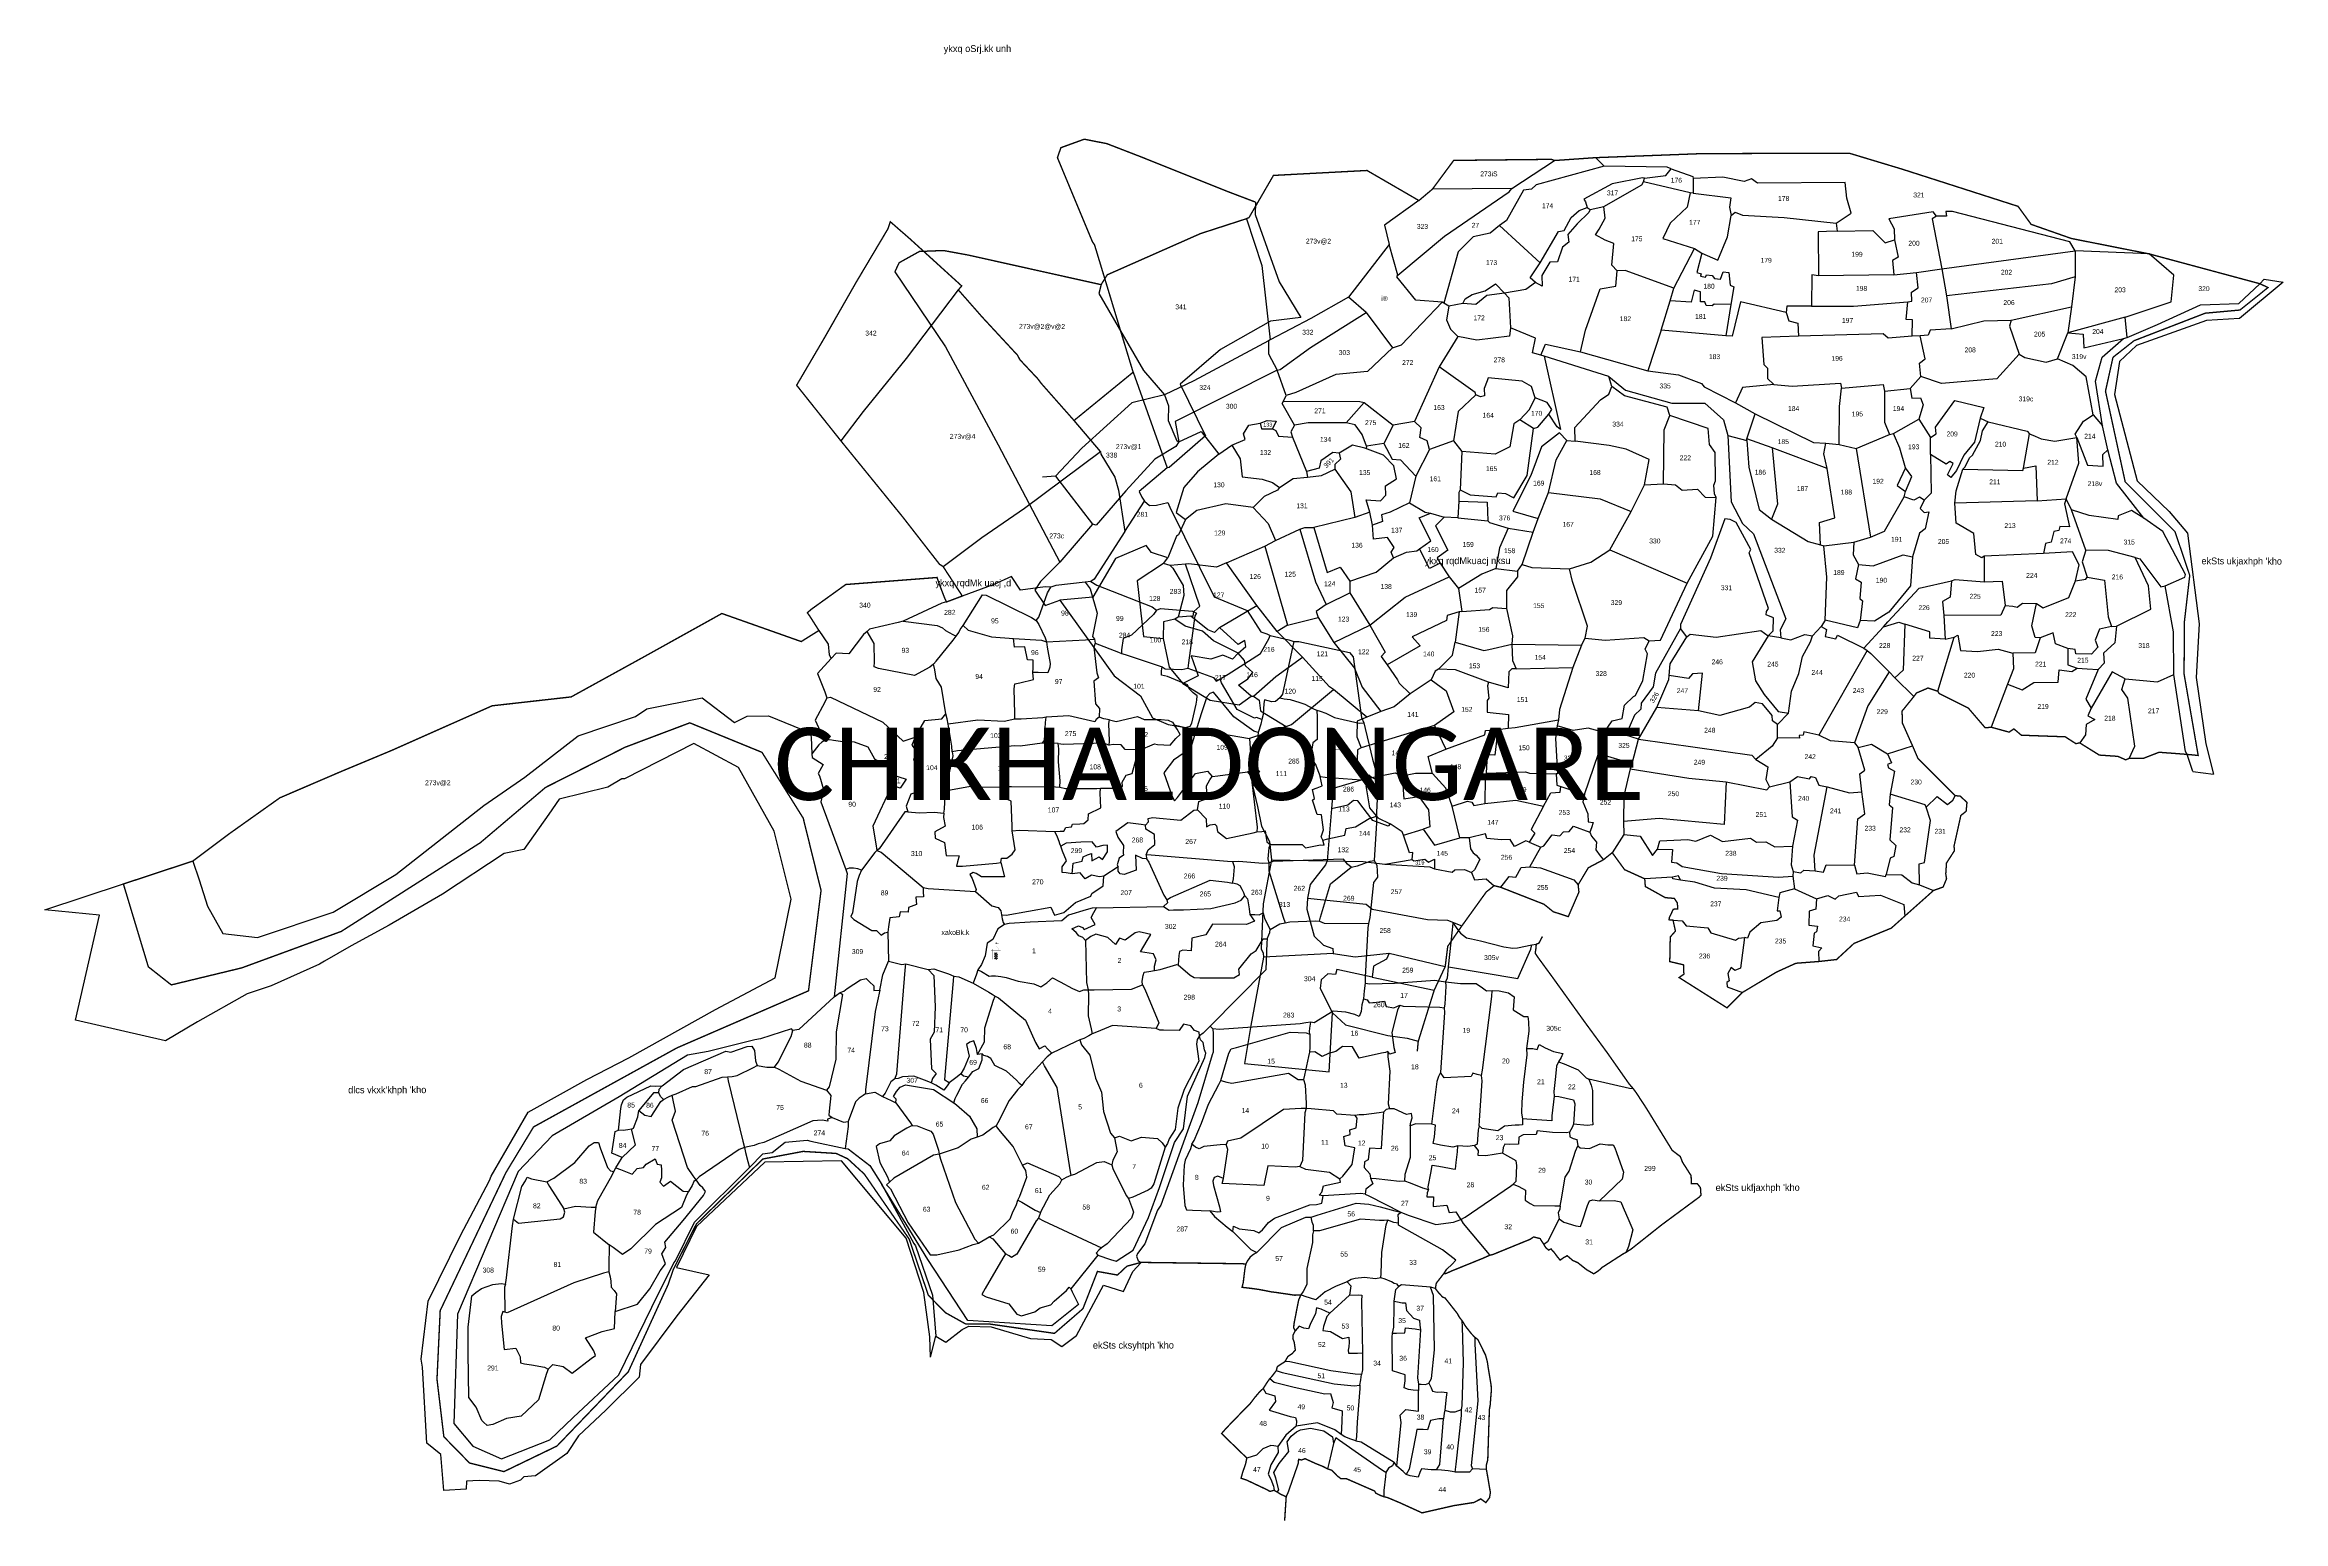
# Model space of a CAD drawing. Header units: metres. Extents: x 266201 to 270178, y 2154629 to 2157254.
import ezdxf

# ---------------------------------------------------------------- set-up
doc = ezdxf.new("R2010")
doc.units = ezdxf.units.M
doc.header["$MEASUREMENT"] = 0
doc.linetypes.add('DASHDOT', pattern=[1, 0.5, -0.25, 0, -0.25])
doc.linetypes.add('DIVIDE', pattern=[1.25, 0.5, -0.25, 0, -0.25, 0, -0.25])
for name, color, linetype in [('OFF', 1, 'Continuous'), ('OTHERS', 1, 'Continuous'), ('POLY_PARCEL', 6, 'Continuous'), ('POLY_WATER', 4, 'Continuous'), ('SYM_WORSHIP', 1, 'Continuous'), ('TEXT_MAPIN', 7, 'Continuous'), ('TEXT_MAPOUT', 7, 'Continuous'), ('TEXT_PARCEL', 7, 'Continuous'), ('V_BOUND_LINE', 7, 'Continuous'), ('V_BOUND_STREAM_LINE', 7, 'DASHDOT'), ('V_DIVIDE_LINE', 7, 'DIVIDE'), ('VILLAGE NAME', 100, 'Continuous')]:
    doc.layers.add(name, color=color, linetype=linetype)
doc.styles.get("Standard").update_dxf_attribs({"font": 'arial.ttf'})
doc.styles.add('TEXT_MAP', font='KRDEV050.TTF', dxfattribs={"height": 1.8})

# ---------------------------------------------------------------- blocks, each defined once
blk = doc.blocks.new('TEMPLE')
at = {"linetype": 'Continuous'}
h = blk.add_hatch(dxfattribs=at)
h.set_pattern_fill('ANSI31', color=256, scale=3.6, style=0)
h.set_pattern_definition([(45, (-94.63405, -100.65248), (-0.318198, 0.318198), [])])
h.paths.add_polyline_path([(-0.51, 2.32), (-0.51, 0), (0.49, 0), (0.49, 2.32)])
blk.add_hatch(color=256, dxfattribs=at).paths.add_polyline_path([(0.28, 5.69), (0.6, 5.75), (0.95, 5.71), (1.39, 5.73), (0.49, 5.85), (0.21, 6.01), (-0.14, 6.06), (-0.15, 5.55), (-0.09, 5.55)])
at = {"linetype": 'Continuous', "const_width": 0.018}
for points in [[(-1.78, 3.28), (1.75, 3.28)], [(-1.78, 0), (1.78, 0)], [(-1.16, 3.28), (-1.16, 3.69), (-0.97, 4.22), (-0.63, 4.55), (-0.33, 4.73), (-0.16, 4.99), (0.05, 4.8), (0.46, 4.5), (0.69, 4.36), (0.88, 4.09), (1.02, 3.76), (1.06, 3.28)], [(-1.16, 0), (-1.16, 3.28)], [(-0.51, 0), (-0.51, 2.32), (0.49, 2.32), (0.49, 0)], [(-0.16, 4.99), (-0.14, 6.06), (0.21, 6.01), (0.49, 5.85), (1.39, 5.73), (0.95, 5.71), (0.6, 5.75), (0.28, 5.69), (-0.09, 5.55), (-0.15, 5.55)], [(1.06, 0), (1.06, 3.28)]]:
    blk.add_lwpolyline(points, dxfattribs=at)
blk = doc.blocks.new('90')
at = {"layer": 'OFF'}
for points in [[(270144.3, 2156837.6), (270178.2, 2156832.3)], [(269897.2, 2156769.7), (269795.6, 2156741.8)], [(268985.2, 2156646.7), (268979.7, 2156664.6)], [(268981.5, 2156356.3), (269119, 2156296.9)], [(267814.3, 2155989.8), (267800.8, 2155926.9)], [(270017.4, 2155961.9), (270054.3, 2155957.5)], [(266200.9, 2155715.9), (266340.6, 2155762.1)], [(268276.3, 2155504.7), (268271.3, 2155509.3)], [(267323.4, 2155080.3), (267381.4, 2155067.5)], [(267774.7, 2154921), (267773.5, 2154957)], [(266949.5, 2154686.2), (266910.1, 2154683.7)]]:
    blk.add_lwpolyline(points, dxfattribs=at)
at = {"layer": 'OTHERS'}
for points in [[(267996.5, 2156487.3), (267973.7, 2156485.2)], [(269107.4, 2155769.1), (269103.8, 2155776.4), (269093.2, 2155774)], [(267688, 2155227.8), (267744.9, 2155123.1), (267748.1, 2155119.1), (267778.1, 2155031.1), (267783.9, 2154958.2)]]:
    blk.add_lwpolyline(points, dxfattribs=at)
at = {"layer": 'POLY_PARCEL'}
for points in [[(268971.6, 2157038), (268850.7, 2157004.9), (268842.6, 2156997.3), (268828.2, 2156995.6), (268797.9, 2156941.8), (268785.9, 2156932.5)], [(268807.5, 2156998.7), (268883.5, 2157048.3)], [(269043.4, 2157017), (269039.8, 2157017.7), (268986, 2157006.8), (268935.3, 2156979.3), (268938.5, 2156975), (268941.7, 2156964.6)], [(268971.6, 2157038), (268956.4, 2157053.4)], [(269090.5, 2157033.4), (269083.5, 2157036.3), (268971.6, 2157038)], [(269043.4, 2157017), (269081.2, 2157021.6), (269090.5, 2157033.4)], [(269090.5, 2157033.4), (269129.2, 2157020), (269129.8, 2157016.4)], [(269383.7, 2156936.7), (269410.5, 2156954.5), (269403.1, 2156981.1), (269399.9, 2157009.3), (269244.3, 2157008.3), (269233.3, 2157016), (269220.4, 2157011), (269182.3, 2157018.7), (269129.8, 2157016.4)], [(268605.2, 2156844.6), (268687.9, 2156914), (268802.9, 2156992.4), (268807.5, 2156998.7)], [(268807.5, 2156998.7), (268666.6, 2156997.5)], [(268971.2, 2156966.6), (269038.5, 2157004.8), (269041.6, 2157010.2)], [(269041.6, 2157010.2), (269043.4, 2157017)], [(269124.2, 2156990.9), (269041.6, 2157010.2)], [(269124.2, 2156990.9), (269119.4, 2156965.4), (269089, 2156937), (269075.6, 2156909.7), (269132.3, 2156891.7)], [(269129.7, 2156990.2), (269124.2, 2156990.9)], [(269129.8, 2157016.4), (269129.7, 2156990.2)], [(269129.7, 2156990.2), (269196.6, 2156981.7), (269194.4, 2156965.2), (269197.1, 2156950.7)], [(268352, 2156974.4), (268351.5, 2156952.3), (268394, 2156832.5), (268432.9, 2156769.4), (268378.8, 2156762.8), (268289.8, 2156712.4), (268218.3, 2156650.9), (268263.1, 2156559.1), (268198.8, 2156502.6), (268194.9, 2156502.1)], [(268335.9, 2156944.8), (268363.5, 2156861.5), (268378.2, 2156729.8)], [(268642.5, 2156977.1), (268581.4, 2156933.2), (268589.9, 2156898.8)], [(268946.7, 2156961.3), (268944.2, 2156955.7), (268923.7, 2156936), (268906.8, 2156916.5), (268908.9, 2156903.4), (268897.6, 2156894), (268888.7, 2156867.9), (268874.9, 2156867.7), (268861, 2156843.9), (268861.2, 2156825.2), (268849.9, 2156831.5)], [(268858.1, 2156866.3), (268890.7, 2156922.1), (268900.4, 2156923.8), (268913, 2156947.1), (268927.5, 2156959.6), (268941.7, 2156964.6)], [(268941.7, 2156964.6), (268946.7, 2156961.3)], [(268946.7, 2156961.3), (268971.2, 2156966.6)], [(268995, 2156852.1), (268985.1, 2156862.1), (268989.1, 2156900.6), (268973.2, 2156906.7), (268956.5, 2156916.4), (268962.8, 2156926), (268973.4, 2156945.6), (268971.2, 2156966.6)], [(269145.3, 2156883.8), (269173.6, 2156871.2), (269191, 2156912.4), (269197.1, 2156950.7)], [(269197.1, 2156950.7), (269204.5, 2156956.5), (269217.5, 2156951.2), (269291.2, 2156947), (269383.7, 2156936.7)], [(269562.3, 2156949.4), (269556.1, 2156957), (269477.7, 2156944.7), (269487, 2156926.7), (269487.6, 2156907.3)], [(269562.3, 2156949.4), (269554.4, 2156944.8), (269571.6, 2156856)], [(269808.7, 2156887.8), (269799.2, 2156903.6), (269590.8, 2156957.6), (269578.9, 2156957.6), (269579.9, 2156949.4), (269562.3, 2156949.4)], [(268589.9, 2156898.8), (268517.6, 2156805.2)], [(268605.2, 2156844.6), (268589.9, 2156898.8)], [(268785.9, 2156932.5), (268769.2, 2156918.9), (268738.6, 2156912.6), (268712.3, 2156885.7), (268686.5, 2156794.5)], [(268785.9, 2156932.5), (268858.1, 2156866.3)], [(269385.8, 2156922.7), (269366.4, 2156922), (269352, 2156921.3), (269352.6, 2156843.5)], [(269383.7, 2156936.7), (269385.8, 2156922.7)], [(269385.8, 2156922.7), (269449.2, 2156923.9), (269471.1, 2156902.2), (269487.6, 2156907.3)], [(269487.6, 2156907.3), (269494.3, 2156876.4), (269483.7, 2156870.3), (269486.5, 2156844.8)], [(268849.9, 2156831.5), (268840.4, 2156839.5), (268858.1, 2156866.3)], [(269095.4, 2156821.4), (269132.3, 2156891.7)], [(269132.3, 2156891.7), (269145.3, 2156883.8)], [(269145.3, 2156883.8), (269136.3, 2156849.1), (269143.8, 2156846.9), (269142.6, 2156842.6), (269151.7, 2156840.7), (269153.2, 2156845), (269163.8, 2156843.7), (269167.6, 2156838.7), (269178.2, 2156837.4), (269183.1, 2156850.7), (269193.2, 2156849.2), (269195.3, 2156826.8), (269201.8, 2156823.9), (269196.6, 2156792.2)], [(269571.6, 2156856), (269808.7, 2156887.8)], [(269808.7, 2156887.8), (269808.5, 2156841.5)], [(269940, 2156882.3), (269808.7, 2156887.8)], [(269897.2, 2156769.7), (269979.2, 2156797.1), (269983.8, 2156844.3), (269940, 2156882.3)], [(267711.3, 2156850.3), (267801.4, 2156717.2), (267894.9, 2156542.8), (268004.5, 2156334.2)], [(268077.8, 2156827.6), (268073.6, 2156811.8), (268153.4, 2156675.2), (268190.2, 2156631.5)], [(268683.6, 2156796.5), (268637.2, 2156800), (268603.5, 2156841.4), (268605.2, 2156844.6)], [(268720.3, 2156793.9), (268724.7, 2156802.4), (268736.9, 2156810.1), (268760.3, 2156816.9), (268778.3, 2156828.9), (268794.3, 2156812.4)], [(268849.9, 2156831.5), (268832.5, 2156819.2), (268794.3, 2156812.4)], [(268929.7, 2156707.9), (268938.6, 2156746.6), (268964.8, 2156820), (268992.5, 2156824.9), (268995, 2156852.1)], [(269095.4, 2156821.4), (269009, 2156852.9), (268995, 2156852.1)], [(269089.2, 2156798.6), (269095.4, 2156821.4)], [(269352.6, 2156843.5), (269340.7, 2156845), (269340.2, 2156789.5)], [(269486.5, 2156844.8), (269352.6, 2156843.5)], [(269486.5, 2156844.8), (269526.7, 2156849.3)], [(269511.2, 2156797), (269518.1, 2156798), (269517.8, 2156814.5), (269529.8, 2156821.7), (269526.7, 2156849.3)], [(269526.7, 2156849.3), (269571.6, 2156856)], [(269571.6, 2156856), (269580.1, 2156807.7)], [(269808.5, 2156841.5), (269766.3, 2156829.2), (269580.1, 2156807.7)], [(269808.5, 2156841.5), (269802.2, 2156788.4)], [(267824.1, 2156818.3), (267731.3, 2156696.6), (267654.9, 2156602.1), (267615.4, 2156550)], [(268517.6, 2156805.2), (268450.5, 2156767.2), (268378.2, 2156729.8)], [(268548.7, 2156778), (268517.6, 2156805.2)], [(268595.7, 2156715.4), (268611.7, 2156720.6), (268683.6, 2156796.5)], [(268686.5, 2156794.5), (268683.6, 2156796.5)], [(268695.5, 2156789.3), (268686.5, 2156794.5)], [(268695.5, 2156789.3), (268691.5, 2156764.8), (268698.6, 2156748.2), (268711.4, 2156735.4)], [(268720.3, 2156793.9), (268695.5, 2156789.3)], [(268794.3, 2156812.4), (268762.9, 2156808.1), (268743.8, 2156792.4), (268720.3, 2156793.9)], [(268794.3, 2156812.4), (268802.2, 2156804.3), (268805, 2156751.1)], [(269072.7, 2156746.6), (269089.2, 2156798.6)], [(269196.6, 2156792.2), (269167, 2156793.1), (269163.3, 2156790), (269153, 2156790.3), (269150.8, 2156797.3), (269142.6, 2156796.8), (269142.9, 2156814.9), (269131.4, 2156818.1), (269126.3, 2156796.4), (269089.2, 2156798.6)], [(269295.3, 2156778.1), (269213.9, 2156797.1), (269199.3, 2156736.1), (269187.6, 2156736.9)], [(269196.6, 2156792.2), (269187.6, 2156736.9)], [(269340.2, 2156789.5), (269296.4, 2156789.6), (269295.3, 2156778.1)], [(269340.2, 2156789.5), (269414.4, 2156789.1), (269511.2, 2156797)], [(269519.1, 2156735.9), (269519.4, 2156765), (269508.2, 2156765.7), (269511.2, 2156797)], [(269580.1, 2156807.7), (269588.3, 2156749.2)], [(269694.8, 2156764.4), (269802.2, 2156788.4)], [(269802.2, 2156788.4), (269795.6, 2156741.8)], [(268390.6, 2156675.5), (268396.1, 2156676.9), (268450.1, 2156715.9), (268548.7, 2156778)], [(268548.7, 2156778), (268595.7, 2156715.4)], [(268805, 2156751.1), (268803.5, 2156736.1), (268745.3, 2156728.9), (268711.4, 2156735.4)], [(268859.4, 2156702.4), (268844.3, 2156706.5), (268849.7, 2156732.4), (268805, 2156751.1)], [(269072.7, 2156746.6), (269049.2, 2156674.7)], [(269187.6, 2156736.9), (269072.7, 2156746.6)], [(269295.3, 2156778.1), (269299.5, 2156763.4), (269315.7, 2156759.4), (269317, 2156736.2)], [(269519.1, 2156735.9), (269476.5, 2156732.4), (269467.4, 2156740.1), (269317, 2156736.2)], [(269588.3, 2156749.2), (269551.1, 2156746.9), (269547.1, 2156737.9), (269533.1, 2156736.9)], [(269588.3, 2156749.2), (269646.2, 2156763.4), (269694.8, 2156764.4)], [(269694.8, 2156764.4), (269692, 2156754), (269709.1, 2156704.3)], [(269777.3, 2156695.6), (269795.6, 2156741.8)], [(269795.6, 2156741.8), (269822.9, 2156739.6), (269823.9, 2156715.5), (269894.2, 2156731.6)], [(269900.8, 2156733.4), (269897.2, 2156769.7)], [(268375.2, 2156727.6), (268242.4, 2156656.4), (268190.2, 2156631.5)], [(268378.2, 2156729.8), (268375.2, 2156727.6)], [(268375.2, 2156727.6), (268375.3, 2156704.6), (268390.6, 2156675.5)], [(268595.7, 2156715.4), (268551.4, 2156673), (268494.6, 2156668.1), (268423.9, 2156635.9), (268406.9, 2156630.6)], [(268711.4, 2156735.4), (268678.4, 2156681.5)], [(268859.4, 2156702.4), (268867.2, 2156721.8), (268929.7, 2156707.9)], [(268865.1, 2156700.7), (268859.4, 2156702.4)], [(268865.1, 2156700.7), (268894.3, 2156570.4), (268888.2, 2156575.1), (268873.6, 2156597.4)], [(268979.7, 2156664.6), (268865.1, 2156700.7)], [(268929.7, 2156707.9), (269049.2, 2156674.7)], [(269317, 2156736.2), (269251.6, 2156733.6), (269255.1, 2156685.8), (269261.9, 2156679), (269261.6, 2156661), (269272.9, 2156650)], [(269533.1, 2156736.9), (269519.1, 2156735.9)], [(269534.5, 2156664.5), (269531.9, 2156688.2), (269542.3, 2156695.7), (269533.1, 2156736.9)], [(269709.1, 2156704.3), (269669.1, 2156660.1), (269571.1, 2156651.8), (269534.5, 2156664.5)], [(269709.1, 2156704.3), (269719.3, 2156698.2), (269757, 2156689.8), (269777.3, 2156695.6)], [(268134.7, 2156671.9), (268194.9, 2156502.1)], [(268390.6, 2156675.5), (268209.6, 2156584.3), (268216.2, 2156548.4)], [(268406.9, 2156630.6), (268390.6, 2156675.5)], [(268678.4, 2156681.5), (268634.9, 2156584.3)], [(268743.5, 2156632), (268742.7, 2156635.6), (268678.4, 2156681.5)], [(268849.2, 2156626.6), (268842.6, 2156646.4), (268826, 2156656.1), (268765.5, 2156661.7), (268763.7, 2156656.7), (268758.6, 2156643.1), (268759.3, 2156629.8), (268752.1, 2156628), (268743.5, 2156632)], [(269049.2, 2156674.7), (269103.8, 2156667.4), (269144.3, 2156651.8), (269149.3, 2156645.7), (269205.3, 2156617.8)], [(269534.5, 2156664.5), (269515.1, 2156643.2)], [(269840.4, 2156596.1), (269828, 2156664), (269804.6, 2156683.6), (269777.3, 2156695.6)], [(268190.2, 2156631.5), (268132.3, 2156617.7), (268043.7, 2156536.7), (267996.5, 2156487.3), (268062.4, 2156401.8)], [(268190.2, 2156631.5), (268197.5, 2156612.4), (268196.7, 2156586.3), (268212.5, 2156549.7), (268216.2, 2156548.4)], [(268421.3, 2156577.7), (268399.6, 2156616.2), (268402.1, 2156620.5)], [(268402.1, 2156620.5), (268406.9, 2156630.6)], [(268402.1, 2156620.5), (268537.8, 2156620), (268545.5, 2156618.2)], [(268743.5, 2156632), (268712.1, 2156602.4), (268703.8, 2156549.7)], [(268822, 2156587.4), (268838.8, 2156605.7), (268849.2, 2156626.6)], [(268873.6, 2156597.4), (268878.6, 2156605.7), (268870.1, 2156618), (268849.2, 2156626.6)], [(268920.4, 2156549.5), (268919.7, 2156573.9), (268965.1, 2156622.8), (268980.2, 2156633.2), (268985.2, 2156646.7)], [(269272.9, 2156650), (269217.3, 2156644.8), (269205.3, 2156617.8)], [(269272.9, 2156650), (269305.8, 2156647.2), (269391.7, 2156652.6), (269393.6, 2156643.7)], [(269389.4, 2156543.7), (269389.5, 2156610.9), (269393.6, 2156643.7)], [(269393.6, 2156643.7), (269467.3, 2156650.2), (269469.8, 2156638.4)], [(269469.8, 2156638.4), (269515.1, 2156643.2)], [(269469.8, 2156638.4), (269469.9, 2156582.9), (269478.6, 2156561.4)], [(269515.1, 2156643.2), (269518.3, 2156625.9), (269533.9, 2156626.6), (269538.6, 2156613.7), (269530.7, 2156588.5)], [(269551.4, 2156555.8), (269561.5, 2156562.2), (269560.1, 2156574.1), (269594.9, 2156621.8), (269646.2, 2156609.5), (269639.7, 2156590.1)], [(268076.7, 2156531.1), (268029.7, 2156586.1)], [(268309.8, 2156542.2), (268333.7, 2156552.2), (268331, 2156562.6), (268340.2, 2156578), (268360.3, 2156581.6)], [(268360.3, 2156581.6), (268372.6, 2156585.9), (268389, 2156584.8), (268382.6, 2156571.4)], [(268360.3, 2156581.6), (268362.8, 2156571.2), (268382.6, 2156571.4)], [(268513.4, 2156582.2), (268445.6, 2156582), (268421.3, 2156577.7)], [(268545.5, 2156618.2), (268513.4, 2156582.2)], [(268580.4, 2156545.5), (268549.5, 2156540.5), (268541.8, 2156561), (268529.1, 2156578.5), (268513.4, 2156582.2)], [(268545.5, 2156618.2), (268597, 2156577.8)], [(268634.9, 2156584.3), (268597, 2156577.8)], [(268661.3, 2156534.8), (268657.1, 2156550.2), (268644.2, 2156556), (268646.4, 2156573.2), (268634.9, 2156584.3)], [(268822, 2156587.4), (268811.2, 2156579.9), (268803.9, 2156539.4), (268778, 2156526.2), (268718.6, 2156531)], [(268845.8, 2156572), (268822, 2156587.4)], [(268845.8, 2156572), (268853.7, 2156574.3), (268873.6, 2156597.4)], [(269076.8, 2156473.6), (269078.4, 2156569.7), (269088.4, 2156595)], [(269205.3, 2156617.8), (269239.9, 2156597.9)], [(269225.1, 2156553.6), (269239.9, 2156597.9)], [(269239.9, 2156597.9), (269343.5, 2156547.1), (269365.4, 2156545.6)], [(269485.5, 2156563.1), (269530.7, 2156588.5)], [(269530.7, 2156588.5), (269551.4, 2156555.8)], [(269639.7, 2156590.1), (269629.8, 2156547.7), (269611, 2156524.4), (269597.8, 2156497.3), (269587.6, 2156484.8), (269581.4, 2156489.6), (269591.9, 2156509.8), (269586, 2156513.2), (269579.1, 2156508.7), (269551.3, 2156525.6)], [(269609, 2156499.3), (269612.8, 2156504), (269620.6, 2156519.6), (269626, 2156524.7), (269640.5, 2156550.7), (269643.7, 2156568), (269654, 2156583.6)], [(269639.7, 2156590.1), (269654, 2156583.6)], [(269654, 2156583.6), (269723.2, 2156567.4), (269727.5, 2156562.4)], [(269811.5, 2156556), (269808.3, 2156562.1), (269823.5, 2156584.7), (269840.4, 2156596.1)], [(269840.4, 2156596.1), (269857.1, 2156576.6)], [(268216.2, 2156548.4), (268210.7, 2156539.7), (268173, 2156517.4), (268121.9, 2156460.8), (268068.8, 2156400.3), (268062.4, 2156401.8)], [(268216.2, 2156548.4), (268255.5, 2156566.4), (268287, 2156526.5)], [(268287, 2156526.5), (268309.8, 2156542.2)], [(268309.8, 2156542.2), (268324.6, 2156517.8), (268328.6, 2156485.7), (268364, 2156481.7), (268382.2, 2156475.9), (268395, 2156467)], [(268382.6, 2156571.4), (268388.3, 2156568.1), (268393.1, 2156558), (268418.1, 2156556.2)], [(268421.3, 2156577.7), (268415.2, 2156565.9), (268418.1, 2156556.2)], [(268418.1, 2156556.2), (268442.8, 2156495.3)], [(268555, 2156423.2), (268548.8, 2156444.8), (268574.3, 2156443.1), (268584, 2156453.5), (268583.3, 2156470), (268602.4, 2156482.5), (268597.9, 2156505.3), (268579.6, 2156524.4), (268546.2, 2156537.2), (268524.3, 2156542.3), (268500.9, 2156528)], [(268549.5, 2156540.5), (268548.6, 2156536.3)], [(268597, 2156577.8), (268580.4, 2156545.5)], [(268580.4, 2156545.5), (268595.2, 2156517.3), (268609.6, 2156516.1), (268637.3, 2156487.1)], [(268703.8, 2156549.7), (268661.3, 2156534.8)], [(268703.8, 2156549.7), (268718.6, 2156531)], [(268715.9, 2156462.6), (268733.7, 2156454.2), (268779.7, 2156450.5), (268782.6, 2156457.7), (268796.6, 2156456.5), (268810.9, 2156448.9), (268834.6, 2156488.5), (268845.8, 2156572)], [(268905.5, 2156550.7), (268892.2, 2156563.9), (268860.3, 2156539.1), (268841.2, 2156488.1), (268809.5, 2156425), (268854.5, 2156412.1)], [(268872.6, 2156458.4), (268886.2, 2156516.4), (268905.5, 2156550.7)], [(268905.5, 2156550.7), (268920.4, 2156549.5)], [(269043.1, 2156471.9), (269051.6, 2156516.8), (269010.7, 2156535.2), (268980.7, 2156541.7), (268920.4, 2156549.5)], [(269191.6, 2156559.7), (269225.1, 2156550.3)], [(269270.1, 2156537.3), (269225.1, 2156553.6)], [(269225.1, 2156550.3), (269225.1, 2156553.6)], [(269225.1, 2156550.3), (269228.5, 2156502.9), (269246.9, 2156427.6), (269269.1, 2156410.9)], [(269367.8, 2156500.7), (269361.9, 2156526.6), (269365.4, 2156545.6)], [(269365.4, 2156545.6), (269389.4, 2156543.7)], [(269389.4, 2156543.7), (269419.3, 2156536.1)], [(269419.3, 2156536.1), (269478.6, 2156561.4)], [(269478.6, 2156561.4), (269485.5, 2156563.1)], [(269506.9, 2156501.8), (269497, 2156537.2), (269485.5, 2156563.1)], [(269551.3, 2156525.6), (269551.4, 2156555.8)], [(269716.8, 2156501.3), (269727.5, 2156562.4)], [(269727.5, 2156562.4), (269737.5, 2156558), (269747.9, 2156553.3), (269772.4, 2156549.1), (269811.5, 2156556)], [(269792.6, 2156446.6), (269815.1, 2156510.2), (269811.5, 2156556)], [(269811.5, 2156556), (269830.2, 2156506.9), (269858.1, 2156504.8), (269857.5, 2156525.7), (269866.4, 2156533.8)], [(267796.9, 2156326.7), (267865.6, 2156378.3), (267941.9, 2156430.4), (268076.7, 2156531.1)], [(268076.7, 2156531.1), (268077.1, 2156526.1), (268102.4, 2156485.6), (268108.5, 2156462.1), (268119.8, 2156388.5)], [(268194.9, 2156502.1), (268145.2, 2156459.6), (268150, 2156449.8), (268155.1, 2156442.9)], [(268287, 2156526.5), (268249.3, 2156494.7), (268224.8, 2156467.1), (268211.3, 2156422.8), (268227.8, 2156410.1)], [(268500.9, 2156528), (268489.6, 2156529.5), (268468, 2156514.5), (268465.4, 2156501.6), (268442.8, 2156495.3)], [(268500.9, 2156528), (268503.4, 2156517.6), (268492.9, 2156507.9), (268493.1, 2156499.8)], [(268661.3, 2156534.8), (268637.3, 2156487.1)], [(268718.6, 2156531), (268715.9, 2156462.6)], [(269270.1, 2156537.3), (269279.6, 2156437.2), (269269.1, 2156410.9)], [(269367.8, 2156500.7), (269270.1, 2156537.3)], [(269355.9, 2156365.1), (269354.4, 2156404.6), (269381.3, 2156412.8), (269367.8, 2156500.7)], [(269419.3, 2156536.1), (269444.9, 2156378.7)], [(269506.9, 2156501.8), (269492.1, 2156470.8), (269507.1, 2156459.7)], [(269507.1, 2156459.7), (269518.1, 2156486.5), (269506.9, 2156501.8)], [(269551.3, 2156525.6), (269552.8, 2156457), (269540.4, 2156444.3)], [(269609, 2156499.3), (269715.5, 2156497), (269716.8, 2156501.3)], [(269716.8, 2156501.3), (269738.8, 2156505.5), (269740.9, 2156443.4)], [(268395, 2156467), (268391.1, 2156462.5), (268367.4, 2156450.8), (268348, 2156431.5)], [(268395, 2156467), (268419.2, 2156483), (268444.7, 2156485.3)], [(268442.8, 2156495.3), (268444.7, 2156485.3)], [(268444.7, 2156485.3), (268469.2, 2156488.5), (268493.1, 2156499.8)], [(268493.1, 2156499.8), (268521.5, 2156459.2), (268528.9, 2156413.5)], [(268637.3, 2156487.1), (268626, 2156439.9)], [(268715.9, 2156462.6), (268713.7, 2156457.9), (268713.3, 2156442.5)], [(269019.8, 2156424.2), (269043.1, 2156471.9)], [(269043.1, 2156471.9), (269076.8, 2156473.6)], [(269076.8, 2156473.6), (269098.1, 2156471.8), (269110.3, 2156462.4), (269137.7, 2156464.1), (269151.3, 2156450.1), (269170.6, 2156449.4)], [(269594.5, 2156439), (269596.9, 2156460.8), (269609, 2156499.3)], [(268119.8, 2156388.5), (268155.1, 2156442.9)], [(268155.1, 2156442.9), (268163.7, 2156435.2), (268176, 2156435.7), (268196.1, 2156440.4), (268200, 2156432.3), (268278.5, 2156272.8), (268337.1, 2156248.6), (268361.6, 2156210.5), (268372.3, 2156206.7), (268378.4, 2156204.1)], [(268348, 2156431.5), (268299.5, 2156437.9), (268247.9, 2156426.2), (268227.8, 2156410.1)], [(268348, 2156431.5), (268374.7, 2156403.2), (268387.8, 2156372.9)], [(268555, 2156423.2), (268528.9, 2156413.5)], [(268560.3, 2156400.1), (268555, 2156423.2)], [(268591.7, 2156423.2), (268576, 2156418.3), (268577.7, 2156406.8), (268560.3, 2156400.1)], [(268626, 2156439.9), (268591.7, 2156423.2)], [(268626, 2156439.9), (268653.6, 2156423.3), (268663.3, 2156421.1)], [(268643.3, 2156357.8), (268663.5, 2156372.1), (268643.2, 2156413.1), (268663.3, 2156421.1)], [(268663.3, 2156421.1), (268687.6, 2156414.3)], [(268713.3, 2156442.5), (268711.4, 2156413)], [(268713.3, 2156442.5), (268763.8, 2156441.2), (268765.1, 2156407.8)], [(268854.5, 2156412.1), (268872.6, 2156458.4)], [(268872.6, 2156458.4), (268964.7, 2156446.6), (269019.8, 2156424.2)], [(268981.5, 2156356.3), (269019.8, 2156424.2)], [(269444.9, 2156378.7), (269469.5, 2156389.6), (269504.5, 2156450.3)], [(269504.5, 2156450.3), (269507.1, 2156459.7)], [(269540.4, 2156444.3), (269532.1, 2156450), (269521.6, 2156444.6), (269504.5, 2156450.3)], [(269540.4, 2156444.3), (269533, 2156429.7), (269540.2, 2156422.5), (269548.8, 2156423.6), (269541.8, 2156393.8), (269532.2, 2156385.6), (269519.5, 2156343.5)], [(269740.9, 2156443.4), (269594.5, 2156439)], [(269647.1, 2156344.7), (269642.4, 2156342.1), (269631.8, 2156348.1), (269628.3, 2156385), (269597, 2156403.8), (269594.5, 2156439)], [(269740.9, 2156443.4), (269792.6, 2156446.6)], [(269792.6, 2156446.6), (269789.3, 2156438), (269798.6, 2156397.1), (269781.2, 2156397.5), (269779.5, 2156390.3), (269770.8, 2156388.8), (269766.1, 2156369.9), (269756.1, 2156367.6), (269752, 2156349.4)], [(269802, 2156427.3), (269792.6, 2156446.6)], [(269827.4, 2156355.7), (269802, 2156427.3)], [(269930.3, 2156412.3), (269908.6, 2156426.1), (269884.9, 2156416.7), (269884.6, 2156409.9), (269833.2, 2156417.5), (269802, 2156427.3)], [(268062.4, 2156401.8), (268004.5, 2156334.2)], [(268119.8, 2156388.5), (268065.4, 2156303.8), (268059.3, 2156299.9)], [(268227.8, 2156410.1), (268215.2, 2156383.1), (268211.6, 2156380.4), (268196.5, 2156342.1)], [(268387.8, 2156372.9), (268431, 2156393.2)], [(268431, 2156393.2), (268439.6, 2156395.7), (268456, 2156395.9)], [(268431, 2156393.2), (268458.6, 2156299.2), (268477.9, 2156258.9)], [(268528.9, 2156413.5), (268456, 2156395.9)], [(268456, 2156395.9), (268479.5, 2156315.7), (268502.3, 2156325.4), (268519.7, 2156300.2)], [(268597.6, 2156341.8), (268593.1, 2156351.9), (268598.3, 2156360.6), (268586.7, 2156378.2), (268561.6, 2156375.4), (268560.3, 2156400.1)], [(268687.6, 2156414.3), (268672.2, 2156399.1), (268693.6, 2156355.8), (268674.9, 2156341.9), (268680.3, 2156332.2)], [(268711.4, 2156413), (268687.6, 2156414.3)], [(268711.4, 2156413), (268765.1, 2156407.8)], [(268765.1, 2156407.8), (268768, 2156404.9), (268801, 2156394.7)], [(268801, 2156394.7), (268785.6, 2156359.7), (268779, 2156323.2)], [(268801, 2156394.7), (268845.4, 2156387.4)], [(268825.8, 2156330.2), (268845.4, 2156387.4)], [(268845.4, 2156387.4), (268854.5, 2156412.1)], [(269269.1, 2156410.9), (269334.3, 2156370.8), (269355.9, 2156365.1)], [(268196.5, 2156342.1), (268167.1, 2156351.4), (268157.9, 2156363.6), (268103.4, 2156340.9), (268063, 2156271.8), (268004.6, 2156266.6)], [(268188.8, 2156331.8), (268196.5, 2156342.1)], [(268300.8, 2156333.1), (268368.5, 2156362.5)], [(268368.5, 2156362.5), (268387.8, 2156372.9)], [(268368.5, 2156362.5), (268409.1, 2156222)], [(268519.7, 2156300.2), (268566.3, 2156316.2), (268597.6, 2156341.8)], [(268597.6, 2156341.8), (268620.4, 2156351.8), (268638.7, 2156354.3), (268643.3, 2156357.8)], [(268680.3, 2156332.2), (268661.2, 2156323.2), (268643.3, 2156357.8)], [(268910, 2156322.4), (268948.1, 2156334.5), (268981.5, 2156356.3)], [(269355.9, 2156365.1), (269362.2, 2156363.1)], [(269362.2, 2156363.1), (269415.3, 2156369.8)], [(269364.2, 2156231.4), (269367.3, 2156307.5), (269362.2, 2156363.1)], [(269415.3, 2156369.8), (269414.2, 2156347), (269423.7, 2156330)], [(269415.3, 2156369.8), (269444.9, 2156378.7)], [(269423.7, 2156330), (269449.5, 2156327.9), (269503.2, 2156347.4), (269519.5, 2156343.5)], [(269519.5, 2156343.5), (269515.7, 2156292.2), (269477.6, 2156245.3), (269451.9, 2156229.2), (269426.7, 2156230.6)], [(269647.1, 2156344.7), (269646.8, 2156299.3)], [(269752, 2156349.4), (269647.1, 2156344.7)], [(269809, 2156301.2), (269815.4, 2156329.8), (269803.6, 2156352.8), (269752, 2156349.4)], [(269827.4, 2156355.7), (269820.7, 2156334.8), (269829.9, 2156307.5)], [(269915.4, 2156342.8), (269867.9, 2156354.9), (269827.4, 2156355.7)], [(269881.7, 2156220.7), (269943.1, 2156250.7), (269938.6, 2156292.4), (269915.4, 2156342.8)], [(269915.4, 2156342.8), (269923.5, 2156340.2), (269960.8, 2156290.2), (269968.4, 2156292.1)], [(267988.6, 2156289.6), (267978.3, 2156290.5), (267934.7, 2156284.4), (267918.8, 2156309), (267887.4, 2156294.3), (267831.2, 2156274.1)], [(268004.5, 2156334.2), (267970.2, 2156299.6), (267959.8, 2156284.2), (267978.4, 2156257.2), (268004.6, 2156266.6)], [(268188.8, 2156331.8), (268141.8, 2156301), (268153.3, 2156202.2), (268187.8, 2156198.7)], [(268200.7, 2156328.4), (268188.8, 2156331.8)], [(268227.5, 2156330.5), (268200.7, 2156328.4)], [(268200.7, 2156328.4), (268205.3, 2156323.7), (268223.6, 2156292.9), (268224.6, 2156274.7), (268214.7, 2156236.5)], [(268300.8, 2156333.1), (268282.9, 2156325.1), (268233.9, 2156331.4), (268227.5, 2156330.5)], [(268237.1, 2156238.4), (268241.5, 2156238.5), (268242.8, 2156246.7), (268253.2, 2156256.1), (268227.5, 2156330.5)], [(268354.5, 2156257.2), (268300.8, 2156333.1)], [(268555.3, 2156222.1), (268617.9, 2156271.9), (268696.4, 2156308.2)], [(268680.3, 2156332.2), (268696.4, 2156308.2)], [(268696.4, 2156308.2), (268712.6, 2156287.7)], [(268779, 2156323.2), (268754.2, 2156312.9), (268712.6, 2156287.7)], [(268779, 2156323.2), (268817.8, 2156318.4)], [(268817.8, 2156318.4), (268817.5, 2156308), (268798, 2156284), (268798.3, 2156251.9)], [(268817.8, 2156318.4), (268825.8, 2156330.2)], [(268825.8, 2156330.2), (268843.4, 2156324.5), (268910, 2156322.4)], [(268937.8, 2156199.4), (268942, 2156220.6), (268915.5, 2156299.6), (268910, 2156322.4)], [(269423.7, 2156330), (269418, 2156304.5), (269428.3, 2156298.8), (269425.8, 2156269.4), (269430.8, 2156265.8), (269426.7, 2156230.6)], [(269588.7, 2156301.2), (269595.3, 2156303.2), (269646.8, 2156299.3)], [(269809, 2156301.2), (269827.6, 2156304.2), (269829.9, 2156307.5)], [(269829.9, 2156307.5), (269860.8, 2156302.4), (269866.9, 2156236.8), (269872.8, 2156219.8)], [(267803.1, 2156263.5), (267794.8, 2156261.5), (267726.3, 2156229.3)], [(267832.9, 2156221.9), (267867, 2156276.1), (267873.8, 2156275.4), (267954, 2156235.7), (267962.4, 2156230.3)], [(267962.4, 2156230.3), (267967, 2156236.4), (267982.4, 2156279.7), (267988.6, 2156289.6)], [(268049.5, 2156298.9), (267997.3, 2156293), (267988.6, 2156289.6)], [(268004.6, 2156266.6), (268101, 2156132), (268147.7, 2156096.7), (268169.1, 2156057.8), (268197, 2156045.9), (268341.2, 2156020.5)], [(268059.3, 2156299.9), (268049.5, 2156298.9)], [(268049.5, 2156298.9), (268058.4, 2156286.7), (268070.9, 2156243.3), (268062.8, 2156202.2), (268065.8, 2156197.5)], [(268059.3, 2156299.9), (268070.1, 2156293.5), (268168.5, 2156255), (268176.3, 2156249)], [(268477.9, 2156258.9), (268519.9, 2156279.7)], [(268519.7, 2156300.2), (268519.9, 2156279.7)], [(268519.9, 2156279.7), (268555.3, 2156222.1)], [(268712.6, 2156287.7), (268719, 2156246.4)], [(269467.8, 2156219.1), (269475.8, 2156228.4), (269531.6, 2156288), (269588.7, 2156301.2)], [(269588.7, 2156301.2), (269586.7, 2156272), (269572.9, 2156264.1), (269575, 2156239.5)], [(269646.8, 2156299.3), (269678.7, 2156300.2), (269684.2, 2156257.4)], [(269739.9, 2156260.8), (269751.9, 2156253.1), (269797.5, 2156271.2), (269809, 2156301.2)], [(267726.3, 2156229.3), (267717, 2156226.8), (267666.1, 2156215.2), (267662, 2156210.8)], [(267726.3, 2156229.3), (267786.8, 2156221.5), (267795.9, 2156217.7), (267801.2, 2156212.8), (267814.2, 2156205.8), (267820.1, 2156202.8)], [(267962.4, 2156230.3), (267966.9, 2156223.6), (267978.2, 2156199.8), (267980.9, 2156192.4)], [(268176.3, 2156249), (268171.1, 2156241.1), (268132, 2156204.5), (268117, 2156198.4), (268114.3, 2156178.5), (268114.1, 2156171.9)], [(268176.3, 2156249), (268183.4, 2156252.1), (268240.2, 2156247.2), (268247.6, 2156243.6), (268244.5, 2156239), (268233.1, 2156155.5), (268231.9, 2156145.7)], [(268209, 2156232.9), (268188.5, 2156228.4), (268187.8, 2156198.7)], [(268214.7, 2156236.5), (268209, 2156232.9)], [(268321.6, 2156172.5), (268277.3, 2156194.6), (268258.2, 2156211.7), (268226.9, 2156220.6), (268209, 2156232.9)], [(268237.1, 2156238.4), (268214.7, 2156236.5)], [(268288.4, 2156217.9), (268279.3, 2156209.4), (268267.5, 2156214), (268237.1, 2156238.4)], [(268288.4, 2156217.9), (268354.5, 2156257.2)], [(268390.6, 2156211), (268354.5, 2156257.2)], [(268409.1, 2156222), (268463.6, 2156235.9)], [(268477.9, 2156258.9), (268459.7, 2156246.4), (268463.6, 2156235.9)], [(268463.6, 2156235.9), (268491.6, 2156191.4)], [(268491.6, 2156191.4), (268555.3, 2156222.1)], [(268555.3, 2156222.1), (268582.4, 2156174.5), (268575.6, 2156166.5), (268585.8, 2156151.7)], [(268714.3, 2156245.7), (268692.7, 2156239.4), (268691.6, 2156230.7), (268630.3, 2156201.6), (268645, 2156185.4), (268585.8, 2156151.7)], [(268714.3, 2156245.7), (268707.1, 2156191.9)], [(268719, 2156246.4), (268714.3, 2156245.7)], [(268719, 2156246.4), (268767.8, 2156250.2), (268773.8, 2156253.8), (268798.3, 2156251.9)], [(268798.3, 2156251.9), (268808.5, 2156203.4), (268807.5, 2156188.7)], [(269364.2, 2156231.4), (269357.2, 2156220.1)], [(269426.7, 2156230.6), (269421.7, 2156217.3), (269364.2, 2156231.4)], [(269467.8, 2156219.1), (269495.4, 2156227.7), (269505.7, 2156223.8)], [(269505.7, 2156223.8), (269502.8, 2156142.3), (269488, 2156128.8)], [(269577.6, 2156197.3), (269550.2, 2156199.2), (269550.5, 2156210.2), (269505.7, 2156223.8)], [(269684.2, 2156257.4), (269676.5, 2156240.1), (269575, 2156239.5)], [(269575, 2156239.5), (269577.6, 2156197.3)], [(269684.2, 2156257.4), (269697.9, 2156255.9), (269705.6, 2156254), (269714.9, 2156261.3), (269739.9, 2156260.8)], [(269746.4, 2156200), (269737.4, 2156200.3), (269731.8, 2156221.3), (269739.9, 2156260.8)], [(267576.4, 2156212.8), (267593, 2156188.2), (267594.6, 2156169.3), (267598.3, 2156163.2)], [(267662, 2156210.8), (267655.9, 2156205.8), (267629.3, 2156171), (267607.2, 2156172.5), (267598.3, 2156163.2)], [(267780.2, 2156153.1), (267773.5, 2156147.7), (267746.1, 2156132.6), (267682.3, 2156145.4), (267674.8, 2156148), (267675.1, 2156156.4), (267674.5, 2156189.7), (267662, 2156210.8)], [(267780.2, 2156153.1), (267785, 2156158.5), (267814.9, 2156195.4), (267820.1, 2156202.8)], [(267820.1, 2156202.8), (267825, 2156209.3), (267827.6, 2156214.4), (267832.9, 2156221.9)], [(267832.9, 2156221.9), (267841.8, 2156213.1), (267883, 2156201.6), (267922.2, 2156198.3)], [(267956.6, 2156138.2), (267957.3, 2156146), (267956.8, 2156159.8), (267947.2, 2156160.7), (267942.2, 2156183.7), (267923.9, 2156183.4), (267922.2, 2156198.3)], [(267922.2, 2156198.3), (267972, 2156195.8), (267980.9, 2156192.4)], [(267980.9, 2156192.4), (267981.8, 2156183.4), (267987.5, 2156154.2), (267986.8, 2156147.4), (267983.1, 2156137.8), (267965.7, 2156138.2), (267956.6, 2156138.2)], [(267980.9, 2156192.4), (268049.8, 2156195.9), (268065.8, 2156197.5)], [(268067, 2156190.1), (268065, 2156183.3), (268070.5, 2156137.5), (268072.9, 2156128.6), (268064.9, 2156122.4), (268067.8, 2156082.6), (268075.1, 2156074), (268074.6, 2156058.5)], [(268065.8, 2156197.5), (268067, 2156190.1)], [(268067, 2156190.1), (268108.9, 2156174.5), (268114.1, 2156171.9)], [(268187.8, 2156198.7), (268198.5, 2156147.4), (268222.8, 2156118.6)], [(268321.6, 2156172.5), (268335.1, 2156184.6), (268333, 2156194.9), (268321.3, 2156188), (268288.4, 2156217.9)], [(268289.1, 2156126.6), (268303.5, 2156135.2), (268361, 2156171.7), (268375.8, 2156197.8), (268378.4, 2156204.1)], [(268378.4, 2156204.1), (268411.4, 2156196.1), (268420.4, 2156193.5)], [(268409.1, 2156222), (268390.6, 2156211)], [(268435.6, 2156165.5), (268390.6, 2156211)], [(268420.4, 2156193.5), (268418.6, 2156185.4), (268400, 2156099.6), (268395.6, 2156093.3)], [(268420.4, 2156193.5), (268429, 2156193.5), (268519.3, 2156173.5), (268525.8, 2156165.8), (268540.7, 2156058), (268544.6, 2156048.6)], [(268491.6, 2156191.4), (268527.8, 2156145.9), (268541.8, 2156112.2), (268575, 2156069)], [(268677.1, 2156143.9), (268702.4, 2156169), (268707.1, 2156191.9)], [(268707.1, 2156191.9), (268758.1, 2156177.4), (268766.5, 2156179.1), (268807.5, 2156188.7)], [(268807.5, 2156188.7), (268808.7, 2156159.6), (268815.4, 2156144.9)], [(268807.5, 2156188.7), (268931.3, 2156186.5)], [(268931.3, 2156186.5), (268916.1, 2156147.1)], [(268931.3, 2156186.5), (268937.8, 2156199.4)], [(268937.8, 2156199.4), (268973.4, 2156195.3), (269041.9, 2156200.5), (269051.6, 2156194.2)], [(269086.9, 2156132.6), (269089.1, 2156153.3), (269118.3, 2156201.7)], [(269118.3, 2156201.7), (269107.5, 2156216.1)], [(269118.3, 2156201.7), (269124.2, 2156206.5), (269170.9, 2156201), (269249.8, 2156213), (269263.1, 2156203.4)], [(269263.1, 2156203.4), (269234.5, 2156157.1), (269240.5, 2156123.5), (269256.1, 2156098.8), (269281.1, 2156068.8), (269298.9, 2156065.8)], [(269285.3, 2156199.8), (269303.6, 2156196.4), (269328.1, 2156205.6), (269341.7, 2156203)], [(269298.9, 2156065.8), (269304.6, 2156105.2), (269317.5, 2156136.6), (269324.3, 2156166.8), (269338.3, 2156192.9), (269341.7, 2156203)], [(269341.7, 2156203), (269357.2, 2156220.1)], [(269357.2, 2156220.1), (269366.7, 2156214.5), (269364.6, 2156202.1), (269383.4, 2156198), (269386.5, 2156204.6), (269433.3, 2156181.6)], [(269433.3, 2156181.6), (269467.8, 2156219.1)], [(269564.6, 2156104.7), (269593.5, 2156200.9)], [(269577.6, 2156197.3), (269593.5, 2156200.9)], [(269593.5, 2156200.9), (269600.1, 2156204.2), (269605, 2156177.3), (269634.8, 2156175.5), (269671.7, 2156179.4), (269697.6, 2156172.6)], [(269746.4, 2156200), (269737.3, 2156172.8), (269697.6, 2156172.6)], [(269795.4, 2156180.9), (269773.8, 2156189.3), (269769.5, 2156208.9), (269746.4, 2156200)], [(269872.8, 2156219.8), (269852, 2156214.9), (269844.3, 2156195.3), (269848.9, 2156183.4), (269837.5, 2156170.5), (269809.6, 2156171.2), (269808.7, 2156178.9), (269795.4, 2156180.9)], [(269881.7, 2156220.7), (269879.3, 2156190.8), (269858.6, 2156172.2), (269859.9, 2156154.5), (269849.3, 2156143.5)], [(269872.8, 2156219.8), (269881.7, 2156220.7)], [(267598.3, 2156163.2), (267573.7, 2156136.4), (267586.9, 2156103.9), (267590.6, 2156093)], [(267802.1, 2156064.5), (267794.1, 2156112.3), (267784.9, 2156127.3), (267782.3, 2156143), (267780.2, 2156153.1)], [(268114.1, 2156171.9), (268120.3, 2156170.2), (268186.1, 2156148.1)], [(268207.6, 2156045.2), (268228, 2156040.5), (268236, 2156042.5), (268238.9, 2156048.3), (268247, 2156082.1), (268247.9, 2156089.1), (268248.7, 2156096.7), (268241.5, 2156101.8), (268234.5, 2156109.1), (268231.3, 2156116.3), (268195.9, 2156131), (268185, 2156133.2), (268185, 2156140.8), (268186.1, 2156148.1)], [(268186.1, 2156148.1), (268191.4, 2156144.9), (268221.4, 2156143.7), (268231.9, 2156145.7)], [(268321.6, 2156172.5), (268311, 2156162), (268294, 2156169), (268273, 2156161.8), (268237.7, 2156168), (268250.3, 2156132.1), (268222.8, 2156118.6)], [(268231.9, 2156145.7), (268277.5, 2156129.4), (268282.5, 2156122.4), (268289.1, 2156126.6)], [(268344.3, 2156096.1), (268321.7, 2156115.3), (268338.7, 2156127.1), (268347.6, 2156138), (268334.3, 2156150.2), (268332.3, 2156159.5), (268321.6, 2156172.5)], [(268348.6, 2156095.8), (268388.1, 2156130.9), (268435.6, 2156165.5)], [(268490.8, 2156107.6), (268483.6, 2156112.9), (268435.6, 2156165.5)], [(268585.8, 2156151.7), (268604.5, 2156125.2), (268607.2, 2156119.1), (268626.9, 2156099.9)], [(268677.1, 2156143.9), (268671.6, 2156140.4), (268664, 2156125.3)], [(268766, 2156120.7), (268707.5, 2156143.1), (268677.1, 2156143.9)], [(268815.4, 2156144.9), (268807.4, 2156144.6), (268802.4, 2156139.2), (268800.8, 2156110.8), (268766, 2156120.7)], [(268815.4, 2156144.9), (268916.1, 2156147.1)], [(268916.1, 2156147.1), (268892.2, 2156072.4), (268890.3, 2156053.8)], [(269438.7, 2156177.2), (269352.9, 2156026.6)], [(269433.3, 2156181.6), (269438.7, 2156177.2)], [(269438.7, 2156177.2), (269445.6, 2156172.1), (269478.2, 2156139.1)], [(269697.6, 2156172.6), (269699.1, 2156144.4), (269688.1, 2156117.5)], [(269688.1, 2156117.5), (269714.4, 2156107), (269735, 2156120.5), (269778.2, 2156121), (269780.3, 2156142.6), (269802.8, 2156139.6), (269812.1, 2156145.6)], [(269795.4, 2156180.9), (269795.4, 2156151.7), (269812.1, 2156145.6)], [(269812.1, 2156145.6), (269830, 2156144.5), (269849.3, 2156143.5)], [(269849.3, 2156143.5), (269827.2, 2156090.4), (269836.8, 2156074.4)], [(267924.3, 2156054.9), (267924.4, 2156065.4), (267923.4, 2156109.1), (267924.3, 2156117.8), (267933.2, 2156119.7), (267957.4, 2156125.6), (267956.6, 2156138.2)], [(268357.1, 2156031.6), (268349.3, 2156033.8), (268313.4, 2156059.2), (268277.6, 2156103.1), (268271, 2156100.6), (268265.8, 2156094.6), (268255.8, 2156064.7), (268236.7, 2156003.2), (268206.2, 2155982.2), (268189, 2155959.5), (268204.1, 2155917.6), (268208.5, 2155909.8), (268213.6, 2155916), (268245.6, 2155958.8), (268266.7, 2155962.5), (268275.4, 2155953.5)], [(268222.8, 2156118.6), (268271.7, 2156089), (268323, 2156080.7), (268344.3, 2156096.1)], [(268363.1, 2156054.7), (268354.1, 2156058), (268350.4, 2156056.9), (268319.8, 2156072.4), (268291.5, 2156119.7), (268289.1, 2156126.6)], [(268406.9, 2156042.1), (268416.3, 2156045.7), (268490.8, 2156107.6)], [(268549.8, 2156058.4), (268490.8, 2156107.6)], [(268664, 2156125.3), (268626.9, 2156099.9)], [(268664, 2156125.3), (268690.8, 2156105.8), (268704.4, 2156067.9), (268670.2, 2156043.6)], [(268766, 2156120.7), (268764.1, 2156114.3), (268767, 2156092.6), (268764, 2156088.3), (268764, 2156067.7), (268801.7, 2156063.2), (268801.2, 2156039.4)], [(269065.2, 2156075.9), (269086.5, 2156125.7), (269086.9, 2156132.6)], [(269139.4, 2156070), (269146.5, 2156136.9), (269128.5, 2156135.5), (269121.5, 2156127.5), (269086.9, 2156132.6)], [(269478.2, 2156139.1), (269440, 2156078.7), (269416.5, 2156013.2)], [(269478.2, 2156139.1), (269488, 2156128.8)], [(269488, 2156128.8), (269521.8, 2156095.2)], [(269688.1, 2156117.5), (269659.5, 2156040.8)], [(269897.4, 2156126.8), (269874.5, 2156139.2), (269836.8, 2156074.4)], [(269904.6, 2155985.4), (269914.7, 2156007.1), (269901.9, 2156092.6), (269891.7, 2156107.6), (269897.4, 2156126.8)], [(269897.4, 2156126.8), (269954.9, 2156121.6), (269984, 2156134.6)], [(267590.6, 2156093), (267586.8, 2156085.6), (267569.9, 2156053.2), (267582.4, 2156025.9), (267587.5, 2156017.8)], [(267590.6, 2156093), (267597.1, 2156094.4), (267689.7, 2156049.8), (267726.1, 2156016.3), (267747.3, 2156022.9)], [(267747.3, 2156022.9), (267764.6, 2156052.5), (267795.1, 2156055.8), (267802.1, 2156064.5)], [(267805.9, 2156046.4), (267804.4, 2156056), (267802.1, 2156064.5)], [(268344.3, 2156096.1), (268348.6, 2156095.8)], [(268348.6, 2156095.8), (268358.9, 2156089.1), (268361, 2156070.2), (268406.9, 2156042.1)], [(268395.6, 2156093.3), (268387.5, 2156086.8), (268381.3, 2156086.2), (268374.7, 2156088), (268368.3, 2156089.6), (268366.7, 2156082.7), (268365.9, 2156063.7), (268363.1, 2156054.7)], [(268395.6, 2156093.3), (268403.3, 2156091), (268413.5, 2156090), (268430.7, 2156084.7), (268439.8, 2156081.9), (268456.4, 2156072.7), (268460.9, 2156071.4)], [(268460.9, 2156071.4), (268461.6, 2156058.7), (268461.8, 2156019.2), (268453.9, 2156013.1), (268451.1, 2155994.7), (268445.1, 2155993.6), (268446.5, 2155988.7), (268458.1, 2155976.6), (268464.2, 2155961.1), (268467, 2155953.1)], [(268460.9, 2156071.4), (268466.9, 2156069.3), (268476.9, 2156065.9), (268492.8, 2156058.3), (268536.1, 2156048.3), (268544.6, 2156048.6)], [(268575, 2156069), (268549.8, 2156058.4)], [(268626.9, 2156099.9), (268598.8, 2156077.3), (268575, 2156069)], [(269032.8, 2156019.4), (269065.2, 2156075.9)], [(269139.4, 2156070), (269065.2, 2156075.9)], [(269279.6, 2156045.9), (269270.8, 2156052.4), (269270.4, 2156061.6), (269252.7, 2156082.5), (269240.1, 2156084.6), (269230, 2156076.4), (269177.4, 2156061.9), (269139.4, 2156070)], [(269279.6, 2156045.9), (269298.9, 2156065.8)], [(269836.8, 2156074.4), (269831.2, 2156060.8), (269843.5, 2156054.8), (269828.2, 2156045.6), (269827.1, 2156027), (269816.6, 2156013)], [(267924.3, 2156054.9), (267905.5, 2156051.1), (267859, 2156053.1), (267805.9, 2156046.4)], [(267813.2, 2155997.3), (267812.3, 2156006.9), (267805.9, 2156046.4)], [(267979.9, 2156058.5), (267974, 2156057.8), (267936, 2156055.4), (267924.3, 2156054.9)], [(267973, 2156012.4), (267977.5, 2156017.5), (267978.9, 2156049), (267979.9, 2156058.5)], [(268074.6, 2156058.5), (268069.2, 2156054.3), (268066.4, 2156050.3), (268020.6, 2156060.9), (267979.9, 2156058.5)], [(268092.5, 2156053.8), (268082.4, 2156055.5), (268074.6, 2156058.5)], [(268092.1, 2156008.9), (268092.9, 2156016), (268091.3, 2156047.2), (268092.5, 2156053.8)], [(268092.5, 2156053.8), (268104.4, 2156051.2), (268142.5, 2156059.9), (268154.5, 2156054.7), (268184.3, 2156054.6), (268197.2, 2156053.4), (268204.4, 2156049.8), (268207.6, 2156045.2)], [(268144.8, 2155999.3), (268172.7, 2156011.5), (268177.8, 2156010), (268200.3, 2156008.9), (268210.3, 2156020.9), (268218.2, 2156027.7), (268212.7, 2156037.1), (268207.6, 2156045.2)], [(268357.1, 2156031.6), (268355.6, 2156019.8), (268352.5, 2155970.2), (268359.2, 2155960.8), (268351.5, 2155962.5), (268345.8, 2155964.7), (268337.8, 2155961.7)], [(268406.9, 2156042.1), (268341.2, 2156020.5)], [(268363.1, 2156054.7), (268361.5, 2156046.4), (268357.1, 2156031.6)], [(268549.8, 2156058.4), (268533, 2156051.6), (268532.4, 2156024), (268539.7, 2156004.4)], [(268670.2, 2156043.6), (268539.7, 2156004.4)], [(268544.6, 2156048.6), (268547.2, 2156038.3), (268554.1, 2156008.7), (268560.1, 2155983.9), (268566.7, 2155961.2), (268567.1, 2155947.1)], [(268670.2, 2156043.6), (268690.1, 2156001.8)], [(268690.1, 2156001.8), (268759.6, 2156027.1), (268760.9, 2156034.7), (268782.8, 2156036.9)], [(268782.8, 2156036.9), (268777.5, 2155991.1), (268763.8, 2155991.8), (268762.1, 2155959.3)], [(268782.8, 2156036.9), (268801.2, 2156039.4)], [(268801.2, 2156039.4), (268813.5, 2156040.6), (268890.3, 2156053.8)], [(268888.3, 2156043), (268885.4, 2156020.9), (268889, 2155958.2), (268886.2, 2155958.2)], [(268890.3, 2156053.8), (268888.3, 2156043)], [(268971.9, 2156031.4), (268943.4, 2156039.1), (268916.3, 2156034.8), (268888.3, 2156043)], [(268961.4, 2155994.3), (268971.9, 2156031.4)], [(269032.8, 2156019.4), (269009.9, 2156026.6)], [(269279.8, 2156022), (269279.6, 2156045.9)], [(269352.9, 2156026.6), (269326.2, 2156032.6), (269325.4, 2156026.7), (269317.9, 2156026.2), (269318.7, 2156021.3), (269279.8, 2156022)], [(269416.5, 2156013.2), (269373.7, 2156016.7), (269352.9, 2156026.6)], [(267587.5, 2156017.8), (267581.5, 2156014.5), (267576.3, 2156009.4), (267564.1, 2155993.8)], [(267587.5, 2156017.8), (267595.8, 2156019), (267602.6, 2156017.6), (267618.9, 2156015.4), (267639.3, 2156014.6), (267663.4, 2156005.9), (267675.4, 2155984.8), (267693.8, 2155973.5), (267705.1, 2155969.8), (267702.5, 2155962.8), (267707.1, 2155956)], [(267747.3, 2156022.9), (267741.6, 2156009.1), (267755.3, 2155991), (267744.3, 2155984.2), (267758.5, 2155928.6), (267739.9, 2155921.7), (267731.5, 2155900.7), (267734.3, 2155890.4)], [(267973, 2156012.4), (267934.1, 2156007), (267924.5, 2156008), (267822.7, 2155998.6), (267813.2, 2155997.3)], [(267813.2, 2155997.3), (267814.3, 2155989.8)], [(268001.7, 2156011.6), (267982.1, 2156012.7), (267973, 2156012.4)], [(268001.7, 2156011.6), (268010.7, 2156010.4), (268082.3, 2156012.8), (268092.1, 2156008.9)], [(268004.4, 2155934.2), (268004.9, 2155945.3), (268002.2, 2155979.2), (268002.5, 2156002.4), (268001.7, 2156011.6)], [(268076.5, 2155932.4), (268108.9, 2155932.7), (268115.9, 2155935.2), (268115.3, 2155942.9), (268122.5, 2155955.6), (268133.2, 2155958.3), (268142.4, 2155992.7), (268144.8, 2155999.3)], [(268144.8, 2155999.3), (268138.2, 2156000.7), (268120.7, 2156001.2), (268113.2, 2156009.6), (268099.9, 2156009.9), (268092.1, 2156008.9)], [(268341.2, 2156020.5), (268347.4, 2155934.8), (268355.6, 2155899.9), (268362.6, 2155864.7), (268377.3, 2155837.4), (268380.6, 2155805.1)], [(268539.7, 2156004.4), (268533.4, 2156000.5), (268531.9, 2155966), (268549.7, 2155949.5)], [(268666.5, 2155958.7), (268658.7, 2155988.7), (268690.1, 2156001.8)], [(268936.9, 2155921.3), (268961.4, 2155994.3)], [(268961.4, 2155994.3), (269021.2, 2155976.6)], [(269021.2, 2155976.6), (269032.8, 2156019.4)], [(269032.8, 2156019.4), (269233.8, 2155991.1), (269240.9, 2155983.5)], [(269279.8, 2156022), (269269.9, 2156007), (269240.9, 2155983.5)], [(269240.9, 2155983.5), (269262.5, 2155970.5), (269259.1, 2155947.6), (269265.3, 2155934.6)], [(269416.5, 2156013.2), (269423.1, 2156004.5)], [(269423.1, 2156004.5), (269446.4, 2156010.8), (269474.9, 2155993.7)], [(269429.4, 2155926.2), (269426.1, 2155957.7), (269434.9, 2155964.6), (269423.1, 2156004.5)], [(269474.9, 2155993.7), (269482.2, 2155977.7), (269474.8, 2155974.8), (269477.1, 2155968.8), (269487.8, 2155962.8), (269480, 2155921.6)], [(269474.9, 2155993.7), (269519.5, 2156007.9)], [(267707.1, 2155956), (267731.4, 2155948.4), (267720.6, 2155932.4), (267705.8, 2155937.2)], [(267707.1, 2155956), (267705.8, 2155937.2)], [(268249.2, 2155894.2), (268251.6, 2155908.5), (268266.4, 2155914.3), (268264.9, 2155936.6), (268270.7, 2155947.4), (268275.4, 2155953.5)], [(268275.4, 2155953.5), (268285.3, 2155954.3), (268337.8, 2155961.7)], [(268337.8, 2155961.7), (268344.4, 2155953.1), (268354.9, 2155863), (268354.8, 2155854.8)], [(268472, 2155839.8), (268468.7, 2155846), (268473.2, 2155858.5), (268469.4, 2155885), (268462, 2155885.8), (268453.4, 2155911), (268457, 2155914.3), (268453.7, 2155930.3), (268461.5, 2155933), (268470.4, 2155936.7), (268467, 2155953.1)], [(268467, 2155953.1), (268476, 2155952.3), (268540, 2155947.3), (268547.8, 2155955), (268553.8, 2155956.2), (268557.9, 2155952.5), (268567.1, 2155947.1)], [(268549.7, 2155949.5), (268490.4, 2155931.8), (268487, 2155896)], [(268549.7, 2155949.5), (268551.9, 2155939), (268548.4, 2155936.4), (268554.8, 2155897.6), (268569.5, 2155879.7), (268591.4, 2155869)], [(268549.7, 2155949.5), (268600.2, 2155959.8), (268612.8, 2155953.8)], [(268567.1, 2155947.1), (268569.3, 2155936), (268567.2, 2155889.7), (268567.1, 2155882.6)], [(268666.5, 2155958.7), (268636.3, 2155958.7), (268612.8, 2155953.8)], [(268612.8, 2155953.8), (268615.9, 2155913.8), (268642.1, 2155917.9), (268659.3, 2155894.2), (268662.1, 2155863.8), (268649.9, 2155859.6)], [(268701.6, 2155900.4), (268690.5, 2155932.2), (268666.5, 2155958.7)], [(268762.1, 2155959.3), (268760.2, 2155951.3), (268759.8, 2155905.4)], [(268762.1, 2155959.3), (268832.1, 2155961.4), (268839, 2155959), (268886.2, 2155958.2)], [(268886.2, 2155958.2), (268887.3, 2155938), (268894.4, 2155935.6)], [(269017.7, 2155966.7), (269006.4, 2155919), (269005.8, 2155873.5)], [(269188.7, 2155943.6), (269184.9, 2155867.8), (269069.5, 2155878.5), (269005.8, 2155873.5)], [(269021.2, 2155976.6), (269017.7, 2155966.7)], [(269017.7, 2155966.7), (269121.9, 2155950.2), (269188.7, 2155943.6)], [(269188.7, 2155943.6), (269260.6, 2155929.4), (269265.3, 2155934.6)], [(269301.6, 2155943.5), (269315.3, 2155953.1), (269336.5, 2155949), (269339.5, 2155953), (269347.2, 2155951.3), (269352.8, 2155938), (269367.8, 2155934.6)], [(267705.8, 2155937.2), (267672, 2155864.8), (267677.5, 2155833.4), (267679.4, 2155821.4)], [(267798.2, 2155888.1), (267799.6, 2155894.9), (267800.6, 2155919.6), (267800.8, 2155926.9)], [(267800.8, 2155926.9), (267810.5, 2155929.5), (267845.5, 2155935.8), (267850.8, 2155934.8), (267898.1, 2155934.2), (267907.8, 2155935.5)], [(267919.8, 2155856.8), (267919.6, 2155865), (267918.1, 2155909.6), (267912.4, 2155911.9), (267909.6, 2155926.2), (267907.8, 2155935.5)], [(267907.8, 2155935.5), (267918.6, 2155935.3), (267997, 2155934.7), (268004.4, 2155934.2)], [(267995.7, 2155855.5), (268004.9, 2155856.1), (268011.4, 2155855.9), (268015.1, 2155862.5), (268025.2, 2155864), (268026.8, 2155868.6), (268040.3, 2155869), (268046.9, 2155869.7), (268054.8, 2155876.2), (268055.6, 2155886.6), (268077.6, 2155897.4), (268076, 2155923.5), (268076.5, 2155932.4)], [(268004.4, 2155934.2), (268014.3, 2155932.1), (268070.5, 2155931.6), (268076.5, 2155932.4)], [(268591.4, 2155869), (268588, 2155865.2), (268560.6, 2155875.1), (268534, 2155909.9), (268526.5, 2155910.5), (268516, 2155902.3), (268487, 2155896)], [(268701.6, 2155900.4), (268728.8, 2155909.5), (268736.7, 2155907.5), (268740.1, 2155901.7), (268759.8, 2155905.4)], [(268759.8, 2155905.4), (268814.8, 2155911.4), (268863.9, 2155900.4)], [(268863.9, 2155900.4), (268876.6, 2155924.4), (268893.5, 2155925.3), (268894.4, 2155935.6)], [(268894.4, 2155935.6), (268936.9, 2155921.3)], [(268936.9, 2155921.3), (268933.8, 2155908), (268942.8, 2155887), (268943.1, 2155872.5), (268952.4, 2155871.3), (268949.1, 2155862.2), (268945.9, 2155854.4)], [(269265.3, 2155934.6), (269301.6, 2155943.5)], [(269301.6, 2155943.5), (269305.4, 2155881.5), (269315, 2155875.8), (269306.1, 2155829.4)], [(269346.6, 2155785.5), (269344.8, 2155813.6), (269367.8, 2155934.6)], [(269367.8, 2155934.6), (269407.7, 2155924.2), (269429.4, 2155926.2)], [(269416.5, 2155795.8), (269422.6, 2155877.8), (269435, 2155887.1), (269429.4, 2155926.2)], [(269480, 2155921.6), (269477.9, 2155903), (269484.2, 2155898), (269479.4, 2155840.7), (269490, 2155830.7), (269486.3, 2155810.7), (269479.6, 2155808), (269472.6, 2155779.2)], [(269543.8, 2155898.6), (269542.2, 2155902.6), (269480, 2155921.6)], [(269543.8, 2155898.6), (269563.2, 2155917.5), (269581.7, 2155903.2), (269591.4, 2155911.1), (269595.5, 2155919.1)], [(267734.3, 2155890.4), (267729.2, 2155890.6), (267683.5, 2155824.7), (267679.4, 2155821.4)], [(267734.3, 2155890.4), (267754.5, 2155888.5), (267781.1, 2155889.7), (267798.2, 2155888.1)], [(267798.2, 2155888.1), (267798, 2155880.2), (267801, 2155865.2), (267782.1, 2155855), (267782.8, 2155843.6), (267799.5, 2155835.9), (267802.6, 2155813), (267825.4, 2155812.1), (267822.8, 2155801.8), (267821, 2155793.6), (267831.3, 2155793.6), (267891.7, 2155798.9), (267899.7, 2155800.1)], [(268156.7, 2155866.7), (268149.1, 2155868.1), (268125.1, 2155870.7), (268103.8, 2155855.6), (268107.8, 2155845.1), (268117.7, 2155830.6), (268116.8, 2155817.4), (268117.4, 2155813.2), (268109.9, 2155808.1), (268106.6, 2155796.3), (268108, 2155792.6)], [(268156.7, 2155866.7), (268161.8, 2155872.8), (268161.4, 2155878.7), (268169.2, 2155880.4), (268219.7, 2155875.4), (268242.4, 2155893.4), (268249.2, 2155894.2)], [(268157.6, 2155814.1), (268161.4, 2155823), (268173.4, 2155832.5), (268172.8, 2155850), (268157.3, 2155859.4), (268156.7, 2155866.7)], [(268249.2, 2155894.2), (268264.5, 2155877.8), (268265.1, 2155863.6), (268271.4, 2155867.4), (268279.7, 2155868.3), (268282.7, 2155865.5), (268284.6, 2155855.3), (268300.5, 2155843), (268347.7, 2155852.8), (268354.8, 2155854.8)], [(268472, 2155839.8), (268480.4, 2155842.3), (268510.9, 2155848.9), (268513, 2155861), (268529.9, 2155863.9), (268553.9, 2155878.5), (268567.1, 2155882.6)], [(268487, 2155896), (268479.3, 2155803)], [(268567.1, 2155882.6), (268566.9, 2155870.8), (268563.1, 2155803.7)], [(268614.9, 2155849.2), (268612.6, 2155854.7), (268591.4, 2155869)], [(268715, 2155843.9), (268701.6, 2155900.4)], [(268863.9, 2155900.4), (268841.9, 2155859), (268848.2, 2155852.7), (268838.4, 2155836.3)], [(268859.2, 2155827.3), (268864.2, 2155829.8), (268879.2, 2155849.3), (268892.9, 2155847.9), (268899.3, 2155855.1), (268909.6, 2155855.6), (268916.9, 2155865.1), (268945.9, 2155854.4)], [(269005.8, 2155873.5), (269006.4, 2155849.9)], [(269531.7, 2155760.4), (269531.1, 2155798.2), (269541.1, 2155800.2), (269551.7, 2155875), (269543.8, 2155898.6)], [(267899.7, 2155800.1), (267900.7, 2155807.8), (267910.1, 2155808.3), (267919.9, 2155815.1), (267925.1, 2155822.7), (267919.8, 2155856.8)], [(267919.8, 2155856.8), (267932.3, 2155858), (267995.7, 2155855.5)], [(268006.3, 2155829.5), (268004.5, 2155833.3), (268003, 2155837.5), (268000.2, 2155845.3), (267995.7, 2155855.5)], [(268026.4, 2155780.2), (268028.4, 2155799.2), (268044.3, 2155802.7), (268046.2, 2155810.2), (268053.7, 2155814), (268061, 2155816.6), (268061.5, 2155803.2), (268074.1, 2155810.5), (268080, 2155805.6), (268089.2, 2155819.5), (268089.4, 2155831.4), (268080.8, 2155830.5), (268069.5, 2155827.8), (268061.7, 2155837.2), (268042, 2155836.5), (268015.5, 2155834.8), (268006.3, 2155829.5)], [(268026.4, 2155780.2), (268015.5, 2155782.2), (268008.7, 2155782.8), (268008.8, 2155792.8), (268016.4, 2155803.4), (268009.1, 2155820.3), (268006.3, 2155829.5)], [(268354.8, 2155854.8), (268363.5, 2155855.4), (268369.6, 2155856.5), (268370.3, 2155848.6), (268372.3, 2155836.9), (268378.3, 2155832.6)], [(268378.3, 2155832.6), (268375.7, 2155826.1), (268373.8, 2155807.1), (268375.9, 2155799.1)], [(268378.3, 2155832.6), (268435, 2155832.1), (268441.2, 2155826.2), (268467.5, 2155832), (268474.1, 2155831.2), (268472, 2155839.8)], [(268614.9, 2155849.2), (268649.9, 2155859.6)], [(268630.3, 2155805.7), (268631.4, 2155818), (268625.5, 2155817.7), (268614.9, 2155849.2)], [(268649.9, 2155859.6), (268670.4, 2155830.9), (268715, 2155843.9)], [(268731.5, 2155844.3), (268715, 2155843.9)], [(268838.4, 2155836.3), (268832.4, 2155838.6), (268812.1, 2155828.7), (268804.5, 2155841), (268789.2, 2155840.8), (268763.3, 2155843.2), (268761, 2155851.5), (268731.5, 2155844.3)], [(268731.5, 2155844.3), (268734.4, 2155824.8), (268738.8, 2155817.7), (268744.4, 2155813.4), (268750.9, 2155805.7), (268741.5, 2155787.5), (268735.8, 2155782.3)], [(268838.4, 2155836.3), (268859.2, 2155827.3)], [(268839.5, 2155792.9), (268859.2, 2155827.3)], [(268945.9, 2155854.4), (268949.3, 2155846.9), (268957.9, 2155836.5), (268957.1, 2155822.6), (268964.3, 2155812.2), (268970.5, 2155805.3)], [(269006.4, 2155849.9), (268986, 2155817.8)], [(269006.4, 2155849.9), (269035.5, 2155847), (269057.7, 2155812.5), (269066.4, 2155824)], [(269066.4, 2155824), (269070.3, 2155838.9), (269120.1, 2155841.4), (269134.7, 2155838), (269160.7, 2155849.2), (269181.9, 2155837.8), (269231.8, 2155843.3), (269242.3, 2155836.6), (269258.7, 2155836.8), (269274.7, 2155828.4), (269306.1, 2155829.4)], [(269306.1, 2155829.4), (269304.1, 2155795.9), (269307.4, 2155784.3)], [(267651.9, 2155786.7), (267645.8, 2155788.8), (267637.9, 2155790.1), (267629.9, 2155790.3), (267624.4, 2155787.7)], [(267651.9, 2155786.7), (267648.2, 2155777.3), (267644.1, 2155766.4), (267635.9, 2155711.1), (267633.3, 2155704.3), (267638.6, 2155698.7), (267670.6, 2155679.5), (267678.5, 2155679.2), (267687.2, 2155671.3), (267692.8, 2155675.5), (267698.9, 2155676.2)], [(267679.4, 2155821.4), (267675.7, 2155817.9), (267651.9, 2155786.7)], [(267679.4, 2155821.4), (267687.1, 2155818.8), (267761.7, 2155756.1)], [(267899.7, 2155800.1), (267906.3, 2155774.6), (267865.5, 2155774.7), (267855.8, 2155780.5), (267850.2, 2155782.6), (267844.6, 2155778.9), (267848.6, 2155771.6), (267855.6, 2155752.5), (267854.8, 2155748.7)], [(268108, 2155792.6), (268082.4, 2155776)], [(268158.5, 2155806.9), (268151.5, 2155807.6), (268139.2, 2155813.1), (268140, 2155786.5), (268119, 2155779.2), (268111.8, 2155780.4), (268108, 2155784.7), (268108, 2155792.6)], [(268311.9, 2155801.4), (268302.3, 2155801.9), (268166.5, 2155813.2), (268157.6, 2155814.1)], [(268157.6, 2155814.1), (268158.5, 2155806.9)], [(268158.5, 2155806.9), (268162.5, 2155801.2), (268189.1, 2155742.3), (268194.6, 2155734)], [(268311.5, 2155763.8), (268313, 2155771.3), (268314.7, 2155792.9), (268311.9, 2155801.4)], [(268375.9, 2155799.1), (268365.1, 2155798.6), (268322.5, 2155802.3), (268311.9, 2155801.4)], [(268380.6, 2155805.1), (268365.9, 2155727), (268362.1, 2155646.9), (268366, 2155639.4), (268366.6, 2155632.1)], [(268375.9, 2155799.1), (268375.8, 2155785.8), (268401.2, 2155703.2), (268404.6, 2155693.3)], [(268522.1, 2155791.8), (268515.6, 2155797.3), (268508.3, 2155806.2), (268382.7, 2155802.2), (268375.9, 2155799.1)], [(268380.6, 2155805.1), (268479.3, 2155803)], [(268479.3, 2155803), (268476.5, 2155796.1), (268449.2, 2155761), (268444.8, 2155737.2)], [(268466.1, 2155696.1), (268467.4, 2155703.2), (268485.3, 2155762.4), (268522.1, 2155791.8)], [(268479.3, 2155803), (268543.2, 2155802.3), (268581.8, 2155797.3)], [(268522.1, 2155791.8), (268533.3, 2155794.6), (268556, 2155802.8), (268563.1, 2155803.7)], [(268563.1, 2155803.7), (268567.9, 2155795.6), (268568.3, 2155784.9), (268568.8, 2155774.1), (268561.9, 2155764.7), (268555.2, 2155702.7), (268553.1, 2155691.6)], [(268581.8, 2155797.3), (268630.3, 2155805.7)], [(268581.8, 2155797.3), (268661.7, 2155792.9), (268670.3, 2155789)], [(268630.3, 2155805.7), (268633.2, 2155803.5), (268653.1, 2155806.4), (268659.4, 2155800.7), (268670.1, 2155806.3), (268670.3, 2155789)], [(268670.3, 2155789), (268701.7, 2155783.3), (268706.6, 2155787.5), (268723.2, 2155787.7), (268735.8, 2155782.3)], [(268787.9, 2155756.2), (268792.6, 2155762.3), (268803, 2155775.4), (268814.6, 2155774.3), (268824.4, 2155791.2), (268839.5, 2155792.9)], [(268839.5, 2155792.9), (268858.8, 2155790.9), (268917.7, 2155769.3), (268925.4, 2155760.7)], [(269066.4, 2155824), (269093, 2155823.6), (269091.4, 2155800.9), (269100.8, 2155800), (269110.4, 2155793.3), (269180.4, 2155780.7), (269281.4, 2155774.5), (269307, 2155776.2)], [(269307.4, 2155784.3), (269321.1, 2155781.7), (269326.4, 2155786.9), (269346.6, 2155785.5)], [(269346.6, 2155785.5), (269361.6, 2155783.1), (269366.3, 2155796), (269416.5, 2155795.8)], [(269416.5, 2155795.8), (269420.3, 2155780.2), (269438.9, 2155781.9), (269471.8, 2155775.4), (269472.6, 2155779.2)], [(267761.7, 2155756.1), (267761.6, 2155748.3), (267762.1, 2155739.4), (267748.9, 2155738.5), (267749.7, 2155725.4), (267735.4, 2155720.2), (267734.7, 2155712.2), (267720.5, 2155712.9), (267718.9, 2155703.7), (267702.2, 2155701.8), (267699.9, 2155686.1), (267698.9, 2155676.2)], [(267761.7, 2155756.1), (267770.5, 2155754.2), (267854.8, 2155748.7)], [(267854.8, 2155748.7), (267883.4, 2155723.3), (267894.9, 2155720.6), (267899.5, 2155714.2), (267900.8, 2155707.4)], [(267900.8, 2155707.4), (267909, 2155706.5), (267988.2, 2155721), (267994.9, 2155706.6), (268011.6, 2155711.7), (268032.2, 2155729.1), (268059.7, 2155740.6), (268061.1, 2155745), (268081.4, 2155758.6), (268082.4, 2155776)], [(268082.4, 2155776), (268074.9, 2155775), (268060.5, 2155777.8), (268049.7, 2155771), (268040.8, 2155782.1), (268026.4, 2155780.2)], [(268194.6, 2155734), (268201.2, 2155737.8), (268271.5, 2155768.8), (268302.4, 2155765.6), (268311.5, 2155763.8)], [(268333.4, 2155741.1), (268331.2, 2155746.4), (268328.2, 2155752.5), (268324.8, 2155758.7), (268319.5, 2155761.7), (268311.5, 2155763.8)], [(268735.8, 2155782.3), (268741.3, 2155769.5), (268762, 2155771.1), (268776.2, 2155759.1)], [(269282.1, 2155738.2), (269223.9, 2155751.6), (269167.9, 2155754.7), (269132.5, 2155765.4), (269107.4, 2155769.1), (269093.9, 2155771.3), (269093.2, 2155774), (269043.7, 2155771.3)], [(269309.7, 2155753.4), (269283.6, 2155746.3), (269282.1, 2155738.2)], [(269307.4, 2155784.3), (269307, 2155776.2)], [(269307, 2155776.2), (269309.7, 2155753.4)], [(269309.7, 2155753.4), (269348.7, 2155735.7)], [(269348.7, 2155735.7), (269368.8, 2155741.7), (269382.1, 2155735.3), (269388.4, 2155741.3), (269420, 2155747.5), (269423.3, 2155739.8), (269462.5, 2155742.3), (269504, 2155725.9), (269505.7, 2155705)], [(269472.6, 2155779.2), (269500.5, 2155778.4), (269519, 2155764.4), (269531.7, 2155760.4)], [(269531.7, 2155760.4), (269556.9, 2155750.6)], [(267900.8, 2155707.4), (267901.9, 2155700.4), (267903.5, 2155693.8), (267906.1, 2155690)], [(268069.7, 2155719.9), (268061.9, 2155719.4), (268051.5, 2155716.1), (268020.1, 2155706.9), (268007.9, 2155696.5), (267951.5, 2155694.5), (267914.2, 2155691.6), (267906.1, 2155690)], [(268050.1, 2155661.5), (268045.4, 2155667.1), (268038.4, 2155669.7), (268033.7, 2155675.7), (268025.9, 2155682.3), (268037.6, 2155687.7), (268044.7, 2155684.7), (268048, 2155681.2), (268067.2, 2155689.9), (268060.4, 2155702.3), (268065, 2155711.2), (268069.7, 2155719.9)], [(268069.7, 2155719.9), (268188.6, 2155722)], [(268188.6, 2155722), (268199, 2155715.6), (268206.3, 2155716.4), (268224.3, 2155716.3), (268273, 2155718.6), (268316.1, 2155728.9), (268326.6, 2155733.5), (268333.4, 2155741.1)], [(268194.6, 2155734), (268195.6, 2155728.9), (268188.6, 2155722)], [(268341.8, 2155707.8), (268350.1, 2155695.9), (268336, 2155689.8), (268275.5, 2155690.4), (268263.9, 2155671.9), (268239, 2155665.8), (268237.9, 2155643.4), (268223.3, 2155644.5), (268216.9, 2155642.3), (268215.9, 2155635), (268214.8, 2155618.4)], [(268333.4, 2155741.1), (268337.9, 2155735.8), (268340.9, 2155717.9), (268341.8, 2155707.8)], [(268341.8, 2155707.8), (268350.7, 2155708), (268358.7, 2155707.3), (268365.5, 2155710.9), (268368.3, 2155701), (268378.1, 2155681.5)], [(268444.8, 2155737.2), (268443.4, 2155717.1), (268456.3, 2155669.3), (268472.7, 2155653.4), (268489.4, 2155647.7), (268490.4, 2155638.6)], [(268444.8, 2155737.2), (268548.8, 2155726.1), (268559.5, 2155717.4), (268657.8, 2155699.1), (268693.4, 2155697.9), (268718.7, 2155687.5)], [(269282.1, 2155738.2), (269279.3, 2155714.6), (269284, 2155714.6), (269286.4, 2155703.4), (269278.2, 2155697.1), (269250.3, 2155693.3), (269230.6, 2155676.4), (269226.6, 2155665.7), (269221, 2155666.9)], [(269348.7, 2155735.7), (269347.6, 2155717.4), (269336, 2155713.8), (269335.2, 2155688.9), (269350.7, 2155686.9), (269349, 2155677.2), (269345, 2155674.6), (269342.6, 2155652), (269358.2, 2155648.6), (269352.5, 2155642), (269352.9, 2155624.3)], [(267698.9, 2155676.2), (267699.8, 2155624.8)], [(267906.1, 2155690), (267894.4, 2155682.3), (267885.5, 2155663.5), (267875.3, 2155657.2), (267871.8, 2155634.2), (267865.1, 2155619.2), (267858.9, 2155609.3)], [(268172.7, 2155608.1), (268172.6, 2155615.9), (268175.6, 2155627.1), (268170.7, 2155638.1), (268147.7, 2155641.6), (268159.4, 2155661.9), (268166.1, 2155672.5), (268158.2, 2155674.1), (268145.7, 2155676.9), (268138.2, 2155675.4), (268120.6, 2155662.5), (268110.5, 2155666), (268103.5, 2155654.5), (268089.7, 2155666.7), (268068.6, 2155672.8), (268059.5, 2155669), (268050.1, 2155661.5)], [(268373.1, 2155664.4), (268376, 2155671.5), (268377.6, 2155675.7), (268378.1, 2155681.5)], [(268378.1, 2155681.5), (268395.2, 2155691), (268404.6, 2155693.3)], [(268404.6, 2155693.3), (268413.2, 2155694.7), (268458.1, 2155696.8), (268466.1, 2155696.1)], [(268466.1, 2155696.1), (268474.1, 2155692.6), (268553.1, 2155691.6)], [(268553.1, 2155691.6), (268551.8, 2155684.3), (268546.8, 2155596.2), (268547, 2155585.7)], [(268695.3, 2155614.7), (268702, 2155680.6), (268703.4, 2155692.4), (268709.7, 2155682.7), (268716.5, 2155674.8), (268727, 2155666.4), (268736.1, 2155664.8), (268752, 2155660.9), (268793.6, 2155650.6), (268809.5, 2155648.1), (268817.4, 2155648.8), (268843.1, 2155653.7)], [(269094, 2155697.8), (269110.1, 2155696.5), (269117.5, 2155687.7), (269156, 2155684.4), (269161, 2155675.4), (269204.8, 2155662.2), (269210.4, 2155665.6), (269221, 2155666.9)], [(269221, 2155666.9), (269213.7, 2155612.6), (269204.1, 2155608.4), (269197.3, 2155613.5), (269191.6, 2155603.1), (269193.5, 2155590.1), (269189.7, 2155587), (269190.2, 2155579), (269217.2, 2155569.2)], [(268050.1, 2155661.5), (268052.1, 2155586.8), (268054.9, 2155574.1)], [(268214.8, 2155618.4), (268236.3, 2155599.9), (268243.2, 2155595.9), (268253.5, 2155595), (268313.4, 2155595.3), (268324, 2155601.5), (268322.7, 2155610.7), (268344.7, 2155637.8), (268353.1, 2155644), (268365.7, 2155664.4), (268373.1, 2155664.4)], [(268373.1, 2155664.4), (268372, 2155657.6), (268370.4, 2155609.6), (268271.3, 2155509.3)], [(268366.6, 2155632.1), (268343.6, 2155510.4), (268332.6, 2155442.8)], [(268490.4, 2155638.6), (268366.6, 2155632.1)], [(268490.4, 2155638.6), (268529, 2155632.8), (268589.7, 2155639)], [(268589.7, 2155639), (268584.8, 2155628.6), (268561.6, 2155616.3), (268559.2, 2155596.2)], [(268589.7, 2155639), (268689.2, 2155615.3)], [(268695.3, 2155614.7), (268818.3, 2155593.8), (268841.5, 2155646), (268843.1, 2155653.7)], [(268843.1, 2155653.7), (268851, 2155655.2)], [(267614.3, 2155569.2), (267620.5, 2155571.5), (267626.8, 2155576.2), (267650.2, 2155591.5), (267660.1, 2155593.9), (267666, 2155588.3), (267674.2, 2155581.2), (267674, 2155572.8), (267684.5, 2155573.3)], [(267684.5, 2155573.3), (267690.1, 2155600.7), (267699.8, 2155624.8)], [(267699.8, 2155624.8), (267723.5, 2155619.2), (267731.1, 2155620)], [(267711.2, 2155416), (267712.4, 2155418.7), (267714.9, 2155424.6), (267729.8, 2155608.7), (267731.1, 2155620)], [(267731.1, 2155620), (267770.4, 2155610.3)], [(267770.4, 2155610.3), (267780.8, 2155611.1), (267788.7, 2155608.1), (267806.8, 2155602.5), (267816.2, 2155598.4)], [(267770.4, 2155610.3), (267780.8, 2155599.4), (267782.8, 2155543.5), (267781, 2155498.4), (267774.2, 2155486.4), (267776.4, 2155433.7), (267784.5, 2155425.3), (267778, 2155416.6), (267775.6, 2155408.4)], [(267807.6, 2155408.7), (267800.1, 2155413.5), (267800.9, 2155422.4), (267815.4, 2155590), (267816.2, 2155598.4)], [(267816.2, 2155598.4), (267825.2, 2155596.9), (267850.5, 2155586)], [(267858.9, 2155609.3), (267856.6, 2155601.6), (267850.5, 2155586)], [(267850.5, 2155586), (267878.6, 2155569.8), (267884.2, 2155566), (267889.5, 2155562.6)], [(267858.9, 2155609.3), (267865, 2155606.3), (267879.1, 2155598.3), (267882.8, 2155598.6), (267889.9, 2155598.8), (267899.7, 2155597.7), (267908.9, 2155595.8), (267930.2, 2155589.6), (267958.3, 2155584.9), (267971, 2155579.5), (267981.5, 2155586.6), (267991.4, 2155595.3), (268005, 2155588.1), (268026.8, 2155576.6), (268039.3, 2155570.8), (268046.9, 2155574.1), (268054.9, 2155574.1)], [(268151.4, 2155583), (268151, 2155589.3), (268152.3, 2155599.2), (268154.4, 2155605.3), (268162.4, 2155606.7), (268172.7, 2155608.1)], [(268172.7, 2155608.1), (268182.8, 2155610), (268212.4, 2155618.8), (268214.8, 2155618.4)], [(268559.2, 2155596.2), (268496.7, 2155609.9), (268494.3, 2155601.2), (268480.5, 2155602.2), (268469.1, 2155591.9), (268466.9, 2155576.5), (268488.9, 2155532.9)], [(268547, 2155585.7), (268545, 2155572.3), (268543.9, 2155558)], [(268547, 2155585.7), (268555.4, 2155584.8), (268599, 2155585.6), (268670.9, 2155590.9), (268690, 2155587.9)], [(268559.2, 2155596.2), (268669.7, 2155573.4)], [(268690, 2155587.9), (268690.6, 2155580.2), (268688.8, 2155548.2), (268687.5, 2155542.2)], [(268690, 2155587.9), (268693.5, 2155594.4), (268695.3, 2155614.7)], [(268690, 2155587.9), (268716.2, 2155585.2), (268744.1, 2155585.2), (268755.4, 2155577.5), (268762.5, 2155572.2), (268772.8, 2155572.7)], [(267614.3, 2155569.2), (267618.6, 2155565.4), (267607.2, 2155499.1), (267606.2, 2155450.6), (267594.5, 2155401.3), (267589.8, 2155395.3)], [(267603.5, 2155561.7), (267607.7, 2155564.7), (267614.3, 2155569.2)], [(267684.5, 2155573.3), (267676.5, 2155535.5), (267659, 2155396.2), (267659.2, 2155388.9)], [(267858.2, 2155459), (267870.7, 2155481.7), (267871.1, 2155506.6), (267886.6, 2155555.8), (267889.5, 2155562.6)], [(267889.5, 2155562.6), (267895.5, 2155560), (267943.5, 2155519.9), (267961.3, 2155480.5), (267967.8, 2155469.3), (267977.9, 2155474.5), (267983.2, 2155468.2), (267990.2, 2155461.2)], [(268054.9, 2155574.1), (268065.7, 2155574.1), (268131.7, 2155575.2), (268151.4, 2155583)], [(268054.9, 2155574.1), (268055.7, 2155565.2), (268055.1, 2155527.9), (268060.4, 2155504.7), (268061.9, 2155495.6)], [(268151.4, 2155583), (268155.3, 2155575.1), (268180.6, 2155515.2), (268175.9, 2155505.2)], [(268543.9, 2155558), (268541.3, 2155547.5), (268539.7, 2155535.3), (268536.3, 2155526.6), (268528.4, 2155530.1), (268512.4, 2155534.1), (268490.1, 2155536.1), (268456.4, 2155515.4), (268450.4, 2155516.4)], [(268543.9, 2155558), (268550.7, 2155556.2), (268554.2, 2155551.1), (268567.4, 2155552.3), (268581.1, 2155553.6), (268584.5, 2155544.6), (268597.8, 2155542), (268608.7, 2155546.7)], [(268608.7, 2155546.7), (268604.6, 2155538), (268594.2, 2155498.2), (268598.2, 2155471.3), (268600.2, 2155462.7), (268590.6, 2155459.6), (268587.5, 2155464.1)], [(268608.7, 2155546.7), (268614.7, 2155544.9), (268679.8, 2155542.9), (268687.5, 2155542.2)], [(268753.8, 2155421.8), (268755.5, 2155430.9), (268772.3, 2155561.8), (268772.8, 2155572.7)], [(268772.8, 2155572.7), (268785.1, 2155572.3), (268801.4, 2155568.7), (268811.7, 2155561.6), (268810.2, 2155538.6), (268829, 2155526.7), (268836.1, 2155526.8), (268837.5, 2155516.9), (268837.7, 2155500.7), (268833.5, 2155469.5)], [(268175.9, 2155505.2), (268098.2, 2155510.6), (268069.7, 2155498.4), (268061.9, 2155495.6)], [(268252.8, 2155492.1), (268252, 2155498.7), (268243.9, 2155501.5), (268237, 2155509.9), (268224.2, 2155512.9), (268216.4, 2155501.4), (268188.8, 2155502.5), (268181.9, 2155502.2), (268175.9, 2155505.2)], [(268450.4, 2155516.4), (268441.7, 2155515.4), (268431.3, 2155513.5), (268287.6, 2155503.5), (268276.3, 2155504.7)], [(268332.6, 2155442.8), (268483.1, 2155428.2), (268488.9, 2155532.9)], [(268448.4, 2155494.9), (268448.3, 2155499.6), (268448.8, 2155505.7), (268450.4, 2155516.4)], [(268488.9, 2155532.9), (268512.2, 2155511.6), (268587.2, 2155493), (268621.4, 2155488.2), (268641.3, 2155482.4)], [(268687.5, 2155542.2), (268687.7, 2155533.4), (268681.1, 2155426.9)], [(267297.8, 2155403.3), (267335.9, 2155432.3), (267411.1, 2155465), (267419.9, 2155463.4), (267448.8, 2155473.3), (267457.5, 2155473.8), (267461.7, 2155466.3), (267463.8, 2155447.8), (267466.4, 2155439.4)], [(267497.7, 2155436.4), (267504.3, 2155445.3), (267527.3, 2155491.2), (267530.2, 2155501.6)], [(267858.2, 2155459), (267856.3, 2155469.8), (267851.6, 2155483.3), (267844.3, 2155481.2), (267838.7, 2155477), (267843.4, 2155456.1), (267834.3, 2155434.6), (267828.3, 2155424.5)], [(268039.9, 2155485), (268032.3, 2155481.3), (267990.2, 2155461.2)], [(268061.9, 2155495.6), (268055.9, 2155492.1), (268047.2, 2155487.7), (268039.9, 2155485)], [(268039.9, 2155485), (268043.1, 2155475.9), (268057.9, 2155458), (268067.8, 2155417), (268078.7, 2155392.1), (268081.8, 2155357.4), (268094.5, 2155319.3), (268101.7, 2155310.7)], [(268252.8, 2155492.1), (268248.2, 2155485.9), (268247.1, 2155477.1), (268251.2, 2155447.4), (268225.3, 2155396.9), (268214.3, 2155363.7), (268209.6, 2155325.4), (268198.7, 2155309.1), (268195.9, 2155300.9), (268191.7, 2155294.1)], [(268290.8, 2155412.7), (268304.9, 2155461.6), (268308.7, 2155468.8), (268318.3, 2155471.3), (268413.8, 2155498.9), (268442.1, 2155497.6), (268448.4, 2155494.9)], [(268448.4, 2155494.9), (268448.4, 2155472.1), (268447.8, 2155462.9)], [(268587.5, 2155464.1), (268583, 2155462.7), (268576, 2155461.2), (268536.1, 2155452.5), (268524.7, 2155472.4), (268506.6, 2155473.2), (268494.9, 2155464.3), (268481.7, 2155460.8), (268470.8, 2155455.3), (268457.7, 2155463.7), (268447.8, 2155462.9)], [(268833.5, 2155469.5), (268834.3, 2155458.4), (268828.1, 2155409.8), (268825.3, 2155374.9), (268824.7, 2155354.8), (268826.8, 2155344.9)], [(268833.5, 2155469.5), (268845.1, 2155469.7), (268852.9, 2155467.9), (268856.1, 2155476.8), (268866.6, 2155470.7), (268881.5, 2155464.1), (268890.2, 2155462.5), (268898, 2155460.7), (268895.5, 2155453.8), (268890.7, 2155446)], [(267414, 2155419.4), (267422.4, 2155420.1), (267430.9, 2155421.9), (267460.4, 2155436), (267466.4, 2155439.4)], [(267466.4, 2155439.4), (267483.8, 2155436.4), (267497.7, 2155436.4)], [(267497.7, 2155436.4), (267505, 2155432.9), (267544.3, 2155411.4), (267589.8, 2155395.3)], [(267842.4, 2155418.7), (267850, 2155428.7), (267860.7, 2155434.1), (267866.3, 2155449.4), (267866.2, 2155460.4)], [(267866.2, 2155460.4), (267858.2, 2155459)], [(267936.7, 2155404.1), (267932.8, 2155407.3), (267927.6, 2155413.2), (267910, 2155429.6), (267888.9, 2155439.6), (267881.8, 2155451.8), (267876.1, 2155455.3), (267869.7, 2155457.4), (267866.2, 2155460.4)], [(267973.5, 2155445.8), (267967.2, 2155439), (267941.5, 2155410.7), (267936.7, 2155404.1)], [(267990.2, 2155461.2), (267981.7, 2155454.8), (267973.5, 2155445.8)], [(268024.6, 2155244.2), (268023.6, 2155250.3), (268000, 2155400.6), (267977.4, 2155438.7), (267973.5, 2155445.8)], [(268447.8, 2155462.9), (268446.2, 2155455.3), (268439.4, 2155422), (268437.6, 2155414.4)], [(268587.5, 2155464.1), (268587.1, 2155454.8), (268590.7, 2155429.2), (268588, 2155371.1), (268590.2, 2155362.1)], [(268681.1, 2155426.9), (268677.2, 2155420), (268674.5, 2155410.9), (268665, 2155334.9)], [(268753.8, 2155421.8), (268746, 2155423.2), (268738.5, 2155425.7), (268735.2, 2155419.6), (268687.1, 2155417.4), (268681.1, 2155426.9)], [(268890.7, 2155446), (268886.9, 2155438.5), (268885.3, 2155419.7), (268882.5, 2155393), (268883, 2155384.8)], [(268890.7, 2155446), (268900.3, 2155442.4), (268925.6, 2155431.9), (268939.6, 2155417.5), (268944.7, 2155415.2)], [(267220.6, 2155324.6), (267221.3, 2155334.9), (267224.6, 2155363.1), (267225.8, 2155369.6), (267229, 2155378.1), (267235.2, 2155383.2), (267277.9, 2155403.3), (267285.6, 2155402.8), (267297.8, 2155403.3)], [(267292.2, 2155391), (267282.4, 2155390.7), (267256.7, 2155359.2)], [(267292.2, 2155391), (267292.8, 2155397.1), (267297.8, 2155403.3)], [(267300.3, 2155378.8), (267295.1, 2155384.4), (267292.2, 2155391)], [(267300.3, 2155378.8), (267308.9, 2155383.6), (267315.7, 2155386.8)], [(267358.6, 2155236.4), (267353, 2155243.1), (267342.7, 2155257.8), (267315.6, 2155342.4), (267321.4, 2155358), (267317.2, 2155377.7), (267315.7, 2155386.8)], [(267315.7, 2155386.8), (267323, 2155389.1), (267352, 2155401.9), (267357.8, 2155402.1), (267404.3, 2155418.8), (267414, 2155419.4)], [(267414, 2155419.4), (267415.3, 2155412.1), (267441.2, 2155304.9), (267444, 2155293.5)], [(267589.8, 2155395.3), (267597.4, 2155385.8), (267594.4, 2155358.1), (267593.8, 2155351.4), (267599.7, 2155347.2)], [(267659.2, 2155388.9), (267655, 2155385.9), (267648, 2155381.6), (267641.4, 2155374.8), (267628.4, 2155339.6)], [(267659.2, 2155388.9), (267676, 2155392), (267689.6, 2155384.3)], [(267711.2, 2155416), (267704.2, 2155410.6), (267693.9, 2155390.2), (267689.6, 2155384.3)], [(267713.3, 2155373.1), (267713.9, 2155379.4), (267709.2, 2155384.3), (267714.3, 2155393), (267720.9, 2155400.8), (267730, 2155405.2), (267779.8, 2155396.9), (267815.9, 2155373.1)], [(267775.6, 2155408.4), (267768.6, 2155411.7), (267745.3, 2155420.5), (267724.9, 2155419.1), (267717.5, 2155416.5), (267711.2, 2155416)], [(267807.6, 2155408.7), (267804.5, 2155403.1), (267798.2, 2155395.8), (267784.3, 2155404.2), (267775.6, 2155408.4)], [(267828.3, 2155424.5), (267821.9, 2155419.3), (267807.6, 2155408.7)], [(267815.9, 2155373.1), (267818.5, 2155380.7), (267821.6, 2155386.7), (267831.7, 2155406.3), (267837, 2155412.3), (267842.4, 2155418.7)], [(267842.4, 2155418.7), (267833.4, 2155420.2), (267828.3, 2155424.5)], [(267936.7, 2155404.1), (267929.6, 2155396.5), (267914.6, 2155377.2), (267894.5, 2155337.7), (267891.5, 2155332)], [(268238.8, 2155299.4), (268243, 2155306.1), (268256.2, 2155337.2), (268268.9, 2155370.4), (268287, 2155405.8), (268290.8, 2155412.7)], [(268290.8, 2155412.7), (268301.2, 2155409.9), (268310.1, 2155408.3), (268410.8, 2155425.9), (268428, 2155414.7), (268437.6, 2155414.4)], [(268437.6, 2155414.4), (268440.5, 2155404.8), (268442, 2155371.8), (268442, 2155363.1)], [(268749.5, 2155332.3), (268750, 2155341.9), (268754.8, 2155412.4), (268753.8, 2155421.8)], [(268944.7, 2155415.2), (268948.8, 2155404.7), (268951.1, 2155394.7), (268950.8, 2155343.3), (268951.7, 2155334), (268941.2, 2155332.8), (268917, 2155335)], [(269023.5, 2155398), (269016.4, 2155398.6), (268952.1, 2155413.5), (268944.7, 2155415.2)], [(267243.4, 2155326.4), (267246.7, 2155328.2), (267254.5, 2155348.2), (267256.7, 2155359.2)], [(267256.7, 2155359.2), (267266.9, 2155351.4), (267278.3, 2155348.9), (267295.7, 2155375.3), (267300.3, 2155378.8)], [(267599.7, 2155347.2), (267591.8, 2155343.9), (267592.3, 2155340.6), (267582, 2155342), (267565.6, 2155341.3), (267478.5, 2155302.3), (267468.2, 2155299.9), (267461.6, 2155297.3), (267452.7, 2155295.4), (267444, 2155293.5)], [(267599.7, 2155347.2), (267620.3, 2155338.8), (267628.4, 2155339.6)], [(267689.6, 2155384.3), (267704.6, 2155377.1), (267713.3, 2155373.1)], [(267713.3, 2155373.1), (267739.3, 2155337.7), (267741.9, 2155332.5)], [(267815.9, 2155373.1), (267821, 2155369.3), (267843.8, 2155349.2), (267856.8, 2155327), (267857.8, 2155312.2)], [(268442, 2155363.1), (268433.5, 2155363.1), (268401.9, 2155361), (268326, 2155310.4), (268302.3, 2155305.2), (268300.3, 2155299.1)], [(268442, 2155363.1), (268440, 2155355.2), (268435.7, 2155270.8), (268431, 2155259.8)], [(268529.4, 2155350.3), (268496.9, 2155353.2), (268490.6, 2155358.7), (268451, 2155362.5), (268442, 2155363.1)], [(268502.2, 2155237.9), (268507.6, 2155242.6), (268524, 2155263.2), (268528.4, 2155292.8), (268511.5, 2155296.7), (268508.8, 2155313.4), (268520.5, 2155316.5), (268519.7, 2155325.2), (268531, 2155328.9), (268533, 2155345.6), (268529.4, 2155350.3)], [(268579.7, 2155356.5), (268572.1, 2155355.3), (268544.6, 2155351.9), (268536.1, 2155351.7), (268529.4, 2155350.3)], [(268579.7, 2155356.5), (268578.9, 2155349.2), (268575.3, 2155291.4), (268554.5, 2155292.6), (268552.4, 2155271.6), (268546, 2155268.1), (268545, 2155258), (268555.5, 2155247), (268556.4, 2155239.4)], [(268590.2, 2155362.1), (268584.6, 2155361), (268579.7, 2155356.5)], [(268626.9, 2155332.2), (268628, 2155338.7), (268630.7, 2155346.5), (268629.2, 2155353.9), (268620.3, 2155352.5), (268598.3, 2155362.3), (268590.2, 2155362.1)], [(268883, 2155384.8), (268878.8, 2155349.7), (268878.6, 2155341.3), (268834, 2155344.2), (268826.8, 2155344.9)], [(268883, 2155384.8), (268890.9, 2155384.1), (268916.9, 2155378.5), (268919.5, 2155371.2), (268917, 2155335)], [(267227, 2155275.6), (267208.2, 2155283.6), (267214.2, 2155322.3), (267220.6, 2155324.6)], [(267243.4, 2155326.4), (267236.9, 2155325.1), (267228.8, 2155324.1), (267220.6, 2155324.6)], [(267227, 2155275.6), (267250.4, 2155298.4), (267243.4, 2155326.4)], [(267628.4, 2155339.6), (267628.1, 2155331), (267623.1, 2155292)], [(267741.9, 2155332.5), (267732.6, 2155328), (267710.1, 2155314.6), (267702.4, 2155305.7), (267683.9, 2155300), (267678, 2155295.3), (267684.9, 2155267.1), (267698.3, 2155241.2), (267701.8, 2155232.2)], [(267741.9, 2155332.5), (267750.8, 2155332.3), (267765.6, 2155326.2), (267775.2, 2155322.5), (267779.2, 2155317.6), (267788.8, 2155289.1), (267790, 2155281.6)], [(267857.8, 2155312.2), (267846.8, 2155308.2), (267824, 2155293.2), (267799, 2155284.6), (267790, 2155281.6)], [(267891.5, 2155332), (267885.8, 2155329.2), (267867.4, 2155315.6), (267857.8, 2155312.2)], [(267938.4, 2155262.5), (267921.6, 2155295.7), (267896, 2155325.6), (267891.5, 2155332)], [(268101.7, 2155310.7), (268106.3, 2155285.7), (268098.9, 2155271.4), (268096.7, 2155262.9)], [(268101.7, 2155310.7), (268110.4, 2155313.6), (268131.5, 2155305.4), (268149.3, 2155312.3), (268177.8, 2155309.4), (268186.5, 2155302.2), (268191.7, 2155294.1)], [(268626.9, 2155332.2), (268627.2, 2155275.8), (268617.4, 2155245.7), (268617, 2155234.2)], [(268665, 2155334.9), (268637, 2155335.5), (268626.9, 2155332.2)], [(268711.4, 2155296.5), (268702.8, 2155294.5), (268681.1, 2155298), (268667.9, 2155300.7), (268670.2, 2155312.8), (268672.2, 2155333.6), (268665, 2155334.9)], [(268749.5, 2155332.3), (268747.6, 2155325.3), (268746, 2155299.5), (268741.2, 2155297)], [(268826.8, 2155344.9), (268826.8, 2155339.3), (268826.3, 2155334.1), (268820.7, 2155333.4), (268813.6, 2155333.1), (268794.3, 2155331.7), (268787.9, 2155326.8), (268783, 2155323.2), (268766.4, 2155325.5), (268754.9, 2155327.4), (268749.5, 2155332.3)], [(268910.1, 2155320.9), (268904.8, 2155320), (268879.9, 2155320.6), (268852.8, 2155323), (268850.8, 2155316.6), (268827.9, 2155316.3), (268820.1, 2155311.8), (268819.5, 2155299.3), (268803.6, 2155299.2), (268795, 2155299.6), (268791.9, 2155293.6), (268791.3, 2155283.7)], [(268917, 2155335), (268914.9, 2155329.3), (268910.1, 2155320.9)], [(268910.1, 2155320.9), (268910.4, 2155312.4), (268916.4, 2155309.7), (268923.1, 2155308.1), (268924.7, 2155296.7)], [(267092.7, 2155232.6), (267105.6, 2155239.2), (267142.8, 2155267.2), (267167.9, 2155296.4), (267177.2, 2155302.3), (267185, 2155302.3), (267188, 2155293.1), (267200.8, 2155258), (267206.2, 2155252.2), (267211.8, 2155251.2)], [(267215.8, 2155257.3), (267220.5, 2155265.3), (267227, 2155275.6)], [(267215.8, 2155257.3), (267224.1, 2155254.5), (267244.8, 2155246.4), (267253.7, 2155256.2), (267264.5, 2155257.9), (267269.4, 2155264), (267285.3, 2155273.2), (267287.4, 2155268.7), (267289.1, 2155263.8), (267295.9, 2155262.6), (267297, 2155253), (267296.5, 2155239.9), (267294, 2155231.9), (267300.1, 2155224.9), (267313, 2155233.6), (267335.5, 2155216.3), (267344.5, 2155215.2)], [(267444, 2155293.5), (267435, 2155290.2), (267363.8, 2155241.3), (267358.6, 2155236.4)], [(267444, 2155293.5), (267446.2, 2155284.7), (267450, 2155268.5), (267452.8, 2155258)], [(267790, 2155281.6), (267779.9, 2155280), (267709.4, 2155238.9), (267701.8, 2155232.2)], [(267790, 2155281.6), (267792.5, 2155272.9), (267819.3, 2155196), (267853.5, 2155130.5), (267860.1, 2155123.4)], [(268024.6, 2155244.2), (268031.3, 2155246.5), (268070, 2155267), (268083.1, 2155268.7), (268091.6, 2155265.2), (268096.7, 2155262.9)], [(268191.7, 2155294.1), (268171.4, 2155229.2), (268167, 2155221.5), (268161.7, 2155217.5), (268134, 2155205.1), (268126.5, 2155202.7)], [(268238.8, 2155299.4), (268236.7, 2155291.1), (268227.4, 2155271.4), (268225.3, 2155262.5), (268223.6, 2155226.7), (268226.8, 2155190.4), (268229.6, 2155182.6), (268240.4, 2155182.4), (268271.2, 2155180.8)], [(268300.3, 2155299.1), (268289.3, 2155298.4), (268260.4, 2155295.7), (268252.2, 2155291.4), (268245.5, 2155294.5), (268238.8, 2155299.4)], [(268295.4, 2155238.8), (268302.9, 2155290.3), (268300.3, 2155299.1)], [(268659.7, 2155218.9), (268659.2, 2155224), (268664.5, 2155250.8), (268665.9, 2155262), (268677.9, 2155260.2), (268696.7, 2155256.7), (268703, 2155255.8), (268707.4, 2155255.1), (268708.6, 2155267), (268710.9, 2155286.2), (268711.4, 2155296.5)], [(268741.2, 2155297), (268729.5, 2155295.7), (268711.4, 2155296.5)], [(268791.3, 2155283.7), (268761.6, 2155279), (268747.9, 2155279.4), (268748.6, 2155288.3), (268741.2, 2155297)], [(268810.1, 2155228.4), (268815.3, 2155233.9), (268816.3, 2155261.4), (268815.3, 2155270.1), (268791.3, 2155283.7)], [(268893.2, 2155190), (268895.5, 2155198.6), (268902.6, 2155240.8), (268909.7, 2155251.6), (268920.9, 2155287.2), (268924.7, 2155296.7)], [(268924.7, 2155296.7), (268929.1, 2155293), (268945.5, 2155292.1), (268964.5, 2155299.9), (268978, 2155298.6), (268987.8, 2155298.2), (268990.4, 2155292.9), (268993.5, 2155284.9), (269005.9, 2155249.7), (269003.5, 2155237.4), (268963.3, 2155198.8)], [(267033.8, 2155166.2), (267048.7, 2155224.5), (267055.2, 2155234.1), (267057.8, 2155240.7), (267065.8, 2155237.9), (267092.7, 2155232.6)], [(267092.7, 2155232.6), (267098, 2155224.3), (267122.9, 2155184.9)], [(267180.3, 2155187.8), (267183.3, 2155199.4), (267208.3, 2155243.5), (267211.8, 2155251.2)], [(267211.8, 2155251.2), (267215.8, 2155257.3)], [(267214.3, 2155001.9), (267253.8, 2155015), (267275.7, 2155042.3), (267294.2, 2155074.3), (267304.1, 2155086.7), (267297.2, 2155104.8), (267304.7, 2155116), (267302.9, 2155125.5), (267335.4, 2155163.8), (267371.1, 2155208.5), (267375, 2155215.5), (267370, 2155221.7), (267365.2, 2155226.2), (267358.6, 2155236.4)], [(267358.6, 2155236.4), (267354.2, 2155233.1), (267351.3, 2155226), (267344.5, 2155215.2)], [(267701.8, 2155232.2), (267696.5, 2155227.3), (267703.8, 2155220.2), (267735.2, 2155159.5), (267774.2, 2155103.1), (267785.7, 2155102.6), (267825.9, 2155111.7), (267850.5, 2155121.3), (267860.1, 2155123.4)], [(267929.7, 2155200.2), (267933.2, 2155207.4), (267945.8, 2155240.7), (267944, 2155252.9), (267938.4, 2155262.5)], [(267938.4, 2155262.5), (267946.9, 2155266.5), (268002.6, 2155241.8), (268008, 2155236.2)], [(267970.2, 2155178), (267986.5, 2155209.4), (268004.5, 2155229.3), (268008, 2155236.2)], [(268008, 2155236.2), (268016.4, 2155240.7), (268024.6, 2155244.2)], [(268096.7, 2155262.9), (268098.4, 2155256.5), (268122.1, 2155208.4), (268126.5, 2155202.7)], [(268295.4, 2155238.8), (268285.3, 2155242.6), (268278.8, 2155240.6), (268276.5, 2155233.6), (268277.7, 2155225.8), (268288.3, 2155188.2), (268290.1, 2155179.3), (268283.9, 2155178.8), (268271.2, 2155180.8)], [(268431, 2155259.8), (268422.9, 2155258.5), (268374.3, 2155261.3), (268366.9, 2155226.2), (268292.7, 2155229.7), (268295.4, 2155238.8)], [(268431, 2155259.8), (268441, 2155254.9), (268483.9, 2155249.9), (268502.2, 2155237.9)], [(268472.2, 2155207.5), (268465.2, 2155209.1), (268469.9, 2155214.5), (268472.8, 2155225.4), (268502.9, 2155232.3), (268502.2, 2155237.9)], [(268556.4, 2155239.4), (268560.7, 2155228.9), (268548, 2155219.8), (268547.2, 2155210.7)], [(268556.4, 2155239.4), (268566.3, 2155238.5), (268608.1, 2155234), (268617, 2155234.2)], [(268617, 2155234.2), (268627.1, 2155230.9), (268648.8, 2155221.8), (268659.7, 2155218.9)], [(268716.7, 2155165.7), (268724.4, 2155169.7), (268805.2, 2155224.8), (268810.1, 2155228.4)], [(268810.1, 2155228.4), (268820, 2155224.6), (268832, 2155217.9), (268831.4, 2155199.8), (268840.4, 2155194), (268846.6, 2155190.8), (268884.1, 2155189.9), (268893.2, 2155190)], [(267122.9, 2155184.9), (267144.2, 2155189.4), (267171.9, 2155187.6), (267180.3, 2155187.8)], [(267344.5, 2155215.2), (267341.2, 2155208.9), (267332.5, 2155187.2), (267286.1, 2155156.7), (267242, 2155113.3), (267227.7, 2155103.6), (267210.8, 2155115.8), (267204, 2155120.5)], [(267878.8, 2155134.8), (267887.1, 2155138.3), (267916.4, 2155167), (267920.3, 2155177.7), (267927.4, 2155192.2), (267929.7, 2155200.2)], [(267929.7, 2155200.2), (267936.9, 2155196.2), (267960.6, 2155182.2), (267970.2, 2155178)], [(268126.5, 2155202.7), (268133.6, 2155183.9), (268135.1, 2155178.4), (268132, 2155168.1), (268088.8, 2155122.1), (268078.8, 2155115.1)], [(268311.6, 2155144.2), (268312.9, 2155154), (268323.3, 2155148.9), (268349.2, 2155146.3), (268358.3, 2155142.2), (268364.7, 2155147.4), (268375.3, 2155160.6), (268386.1, 2155167.8), (268448.7, 2155191.8), (268460.3, 2155192.1), (268470.2, 2155194.8), (268472.2, 2155207.5)], [(268451.3, 2155170), (268461.6, 2155173.4), (268530.9, 2155194.6), (268553.3, 2155193.1), (268573.7, 2155188.2), (268599.7, 2155181.1), (268610.4, 2155178.9)], [(268547.2, 2155210.7), (268539.2, 2155211.8), (268472.2, 2155207.5)], [(268547.2, 2155210.7), (268553.4, 2155207.5), (268610.4, 2155178.9)], [(268659.7, 2155218.9), (268656.9, 2155213), (268656.5, 2155205.7), (268668.3, 2155206), (268667.9, 2155188.5), (268691.9, 2155191.4), (268696, 2155178.3), (268708.1, 2155179.2), (268714, 2155170), (268716.7, 2155165.7)], [(268893.2, 2155190), (268892.8, 2155184.3), (268889.8, 2155177.5), (268891.9, 2155167)], [(268891.9, 2155167), (268900, 2155161.1), (268921.4, 2155154.2), (268929.5, 2155153.1), (268932.6, 2155161.5), (268942.1, 2155190.5), (268945.3, 2155198.6), (268951.7, 2155200.6), (268963.3, 2155198.8)], [(268963.3, 2155198.8), (268989.4, 2155199.3), (269001.3, 2155197.3), (269005.7, 2155187.2), (269015.3, 2155163.7), (269022.4, 2155147.5), (269014.8, 2155117.5), (269010.5, 2155107.3)], [(267019.3, 2155050.8), (267020.6, 2155057.4), (267031.7, 2155154.4), (267033.8, 2155166.2)], [(267033.8, 2155166.2), (267042.8, 2155159.4), (267116.7, 2155167.1), (267122.7, 2155170.1), (267125, 2155178.6), (267122.9, 2155184.9)], [(267180.3, 2155187.8), (267179, 2155180.1), (267176, 2155143.1), (267204, 2155120.5)], [(267966.5, 2155168.1), (267962.5, 2155163.2), (267928.1, 2155104.1), (267918.8, 2155098), (267914.3, 2155100.8), (267908.1, 2155104.5)], [(267970.2, 2155178), (267966.5, 2155168.1)], [(267966.5, 2155168.1), (267975.6, 2155163.5), (268078.8, 2155115.1)], [(268271.2, 2155180.8), (268279.5, 2155170.7), (268301.7, 2155152.2), (268311.6, 2155144.2)], [(268354.3, 2155107.2), (268398.3, 2155151.6), (268441.7, 2155169.5), (268451.3, 2155170)], [(268455, 2155145.5), (268455, 2155155.2), (268452.8, 2155160.8), (268451.3, 2155170)], [(268587.3, 2155164.2), (268580.8, 2155164), (268572.5, 2155163.7), (268538.5, 2155166.3), (268465.6, 2155145.6), (268455, 2155145.5)], [(268574.9, 2155061.8), (268575.5, 2155069.8), (268576.6, 2155107.1), (268584.1, 2155155.9), (268587.3, 2155164.2)], [(268606.2, 2155158.9), (268597.9, 2155160.4), (268587.3, 2155164.2)], [(268606.2, 2155158.9), (268606.1, 2155165.6), (268605.9, 2155174.3), (268610.4, 2155178.9)], [(268686.5, 2155069.3), (268691.9, 2155077.5), (268701.3, 2155086.2), (268708, 2155093.4), (268684.3, 2155111.9), (268606.4, 2155155.5), (268606.2, 2155158.9)], [(268610.4, 2155178.9), (268623.4, 2155173.1), (268672.5, 2155156.6), (268704.2, 2155160.7), (268716.7, 2155165.7)], [(268716.7, 2155165.7), (268721, 2155158.6), (268764.4, 2155106.7), (268768.1, 2155102)], [(268891.9, 2155167), (268871.1, 2155125.8), (268864.4, 2155121.4)], [(267204, 2155120.5), (267203.4, 2155081.3), (267203.2, 2155072.9)], [(267860.1, 2155123.4), (267878.8, 2155134.8)], [(267878.8, 2155134.8), (267885.3, 2155131.1), (267908.1, 2155104.5)], [(268078.8, 2155115.1), (268074, 2155111.2), (268068.9, 2155105.7), (268071.8, 2155102.1)], [(268311.6, 2155144.2), (268344, 2155112.5), (268354.3, 2155107.2)], [(268455, 2155145.5), (268453.5, 2155138.2), (268453.3, 2155124.5), (268443.5, 2155078.7), (268443.1, 2155049.8), (268437, 2155037.7), (268432.8, 2155031.5)], [(267203.2, 2155072.9), (267193.4, 2155070.5), (267141.1, 2155052.8), (267022.6, 2154999.7), (267018.6, 2155000.8)], [(267203.2, 2155072.9), (267205.3, 2155063.6), (267206.8, 2155056.2), (267207.4, 2155045.6), (267212.5, 2155039.7), (267216.8, 2155033.6), (267214.3, 2155001.9)], [(267908.1, 2155104.5), (267903.2, 2155096.7), (267871.9, 2155043.2), (267865.7, 2155032.6), (267873.8, 2155028.3), (267913.8, 2155015.5), (267927.8, 2154997.4), (267936.5, 2154994.2), (267960.2, 2155001.2), (267969.4, 2155008.5), (267988.5, 2155013.8), (267994.3, 2155020.3), (268016.1, 2155039.4), (268021.1, 2155045.6), (268023.9, 2155042.3)], [(268354.3, 2155107.2), (268347.1, 2155102.5), (268341.8, 2155097.8), (268337.5, 2155091.3), (268335.2, 2155086.5)], [(267095.5, 2154899.8), (267092.5, 2154891.6), (267077.9, 2154845.2), (267047.3, 2154816.1), (267021.2, 2154811.6), (266996.9, 2154801.4), (266987.1, 2154799.5), (266980.7, 2154805.1), (266977.7, 2154808.4), (266967.3, 2154832.1), (266954.1, 2154849), (266953.2, 2154928.6), (266953.1, 2154974.5), (266959, 2155024.5), (266959.5, 2155030.1), (266966.6, 2155036), (266976.9, 2155043), (266996.8, 2155050.3), (267011.8, 2155051.8), (267019.3, 2155050.8)], [(267019.3, 2155050.8), (267017.9, 2155045.2), (267018.6, 2155000.8)], [(268515.1, 2155054.9), (268495.4, 2155047), (268476.2, 2155036.8), (268459.6, 2155022.6), (268440.6, 2155028.6), (268432.8, 2155031.5)], [(268519.3, 2155031.2), (268484.1, 2154999.2)], [(268574.9, 2155061.8), (268565.3, 2155060.4), (268545.6, 2155062.5), (268529.5, 2155060.6), (268522.3, 2155058.8), (268515.1, 2155054.9)], [(268515.1, 2155054.9), (268521.8, 2155047.6), (268519.3, 2155031.2)], [(268519.3, 2155031.2), (268534.9, 2155031.5), (268541, 2155031), (268540.5, 2155021.2), (268542, 2154928.5)], [(268606.9, 2155046.6), (268603.8, 2155050.8), (268598.6, 2155051.9), (268593.8, 2155055.1), (268582.7, 2155059.5), (268574.9, 2155061.8)], [(268598.7, 2155020.6), (268601.4, 2155041.3), (268606.9, 2155046.6)], [(268663.1, 2155045.2), (268611.7, 2155049.6), (268606.9, 2155046.6)], [(268660, 2154874.8), (268664.8, 2154883.1), (268670, 2154934.1), (268668.5, 2155030.6), (268663.1, 2155045.2)], [(268671.8, 2155042.8), (268663.1, 2155045.2)], [(267018.6, 2155000.8), (267014.8, 2155001.8), (267012, 2154992.9), (267012.5, 2154981.6), (267017.1, 2154934.8), (267038, 2154936.7), (267045.5, 2154921.7), (267046, 2154911), (267053, 2154909.1), (267065.5, 2154907.5), (267088.9, 2154902.9), (267095.5, 2154899.8)], [(267095.5, 2154899.8), (267103.5, 2154908), (267122.1, 2154904.4), (267137.8, 2154892.2), (267172, 2154918.3), (267179.4, 2154923.8), (267176.5, 2154932.3), (267161.8, 2154955.1), (267191.3, 2154966.8), (267213, 2154971.6), (267214.3, 2155001.9)], [(268484.1, 2154999.2), (268468.8, 2155006.4), (268460.4, 2155008.7), (268459, 2154998.4), (268449.4, 2154978.9), (268446.4, 2154971.4), (268438, 2154972.6), (268429.5, 2154975.9), (268422.5, 2154967.7)], [(268484.1, 2154999.2), (268478.8, 2154993.1), (268472.8, 2154975.5), (268471.9, 2154968.4), (268485.5, 2154966.8), (268506.8, 2154954), (268518.2, 2154956.6), (268518.5, 2154947.7), (268517.8, 2154939.5), (268516.9, 2154933.6), (268517.1, 2154928.2), (268526.7, 2154928.2), (268533.1, 2154928), (268542, 2154928.5)], [(268595.8, 2154963.4), (268598.1, 2154974), (268598.7, 2155010.9), (268598.7, 2155020.6)], [(268598.7, 2155020.6), (268604.5, 2155019.2), (268612.8, 2155017.6), (268618.8, 2155017.4), (268620.5, 2155003.6), (268633, 2154990.1), (268643.4, 2154986.9), (268644.4, 2154977.7), (268645.5, 2154969.6)], [(268641.6, 2154861.9), (268632.4, 2154862.5), (268623.7, 2154863.2), (268616.1, 2154866.6), (268617.9, 2154878.8), (268617.9, 2154889.2), (268595.3, 2154896.5), (268594.9, 2154956.5), (268595.8, 2154963.4)], [(268595.8, 2154963.4), (268602.7, 2154963.4), (268617.2, 2154964.4), (268618.6, 2154973.1), (268635.6, 2154971.1), (268645.5, 2154969.6)], [(268645.5, 2154969.6), (268640.2, 2154884), (268641.6, 2154872.9)], [(268718.3, 2154827.6), (268719.2, 2154834.3), (268721.9, 2154911.7), (268719.9, 2154974.7), (268719.6, 2154985.2)], [(268741.8, 2154956.4), (268741.8, 2154944.5), (268746.9, 2154843.1), (268735.2, 2154728.2), (268737.9, 2154722.3)], [(268540.7, 2154889.9), (268529, 2154890.6), (268485.8, 2154896.8), (268412.9, 2154912.4), (268404.4, 2154912.9)], [(268542, 2154928.5), (268542.1, 2154898.4), (268540.7, 2154889.9)], [(268377.5, 2154882.7), (268385.1, 2154876.6), (268421.1, 2154867.3), (268475.4, 2154855.8), (268485.5, 2154856.3), (268490.2, 2154840.4), (268487.7, 2154831), (268506.4, 2154825.2), (268505.5, 2154806.5), (268504.2, 2154783.3)], [(268389.1, 2154897), (268399.6, 2154893.9), (268492.1, 2154873.2), (268527.7, 2154870.2), (268537.6, 2154871.2)], [(268537.6, 2154871.2), (268537.6, 2154865.3), (268532.9, 2154805.4), (268531.3, 2154779.8), (268530.4, 2154772.3)], [(268537.6, 2154871.2), (268539.4, 2154880.8), (268540.7, 2154889.9)], [(268641.6, 2154872.9), (268646.6, 2154872.7), (268654.2, 2154872.5), (268660, 2154874.8)], [(268641.6, 2154872.9), (268641.6, 2154861.9)], [(268660, 2154874.8), (268664.1, 2154866.4), (268666.6, 2154860.7), (268674.8, 2154858.4), (268682.6, 2154859.1), (268692.2, 2154857.8), (268691, 2154849.9), (268688.7, 2154826.8)], [(268365.7, 2154865.1), (268370.3, 2154856.9), (268386.6, 2154852.1), (268387.6, 2154842.2), (268376.3, 2154826.6), (268414, 2154815.6), (268423.1, 2154813.9), (268424.7, 2154807.7), (268424.3, 2154798.2)], [(268603.5, 2154727.3), (268611.1, 2154804.6), (268609.3, 2154817.7), (268619.1, 2154827.8), (268641.7, 2154824.9), (268641.6, 2154861.9)], [(268390.9, 2154681), (268393.6, 2154685), (268388.2, 2154705.8), (268384.9, 2154716.1), (268394, 2154732.1), (268411.4, 2154753), (268408.6, 2154770.1), (268415.8, 2154780.6), (268425.1, 2154787.9), (268432.3, 2154791.7), (268449.9, 2154794.5), (268473.6, 2154789.9), (268488.9, 2154779.4), (268490.6, 2154767.4)], [(268424.3, 2154798.2), (268406, 2154782), (268392, 2154762.2)], [(268504.2, 2154783.3), (268492.9, 2154791.7), (268462.5, 2154803.9), (268424.3, 2154798.2)], [(268686.4, 2154811.5), (268678, 2154811.3), (268663, 2154808.3), (268657.7, 2154791.6), (268649.8, 2154792.4), (268638.8, 2154792.4), (268637, 2154782.1), (268625.1, 2154721.8), (268619.6, 2154712.2)], [(268673.5, 2154720.8), (268679.4, 2154729.9), (268686.4, 2154811.5)], [(268688.7, 2154826.8), (268687.3, 2154821.6), (268686.4, 2154811.5)], [(268688.7, 2154826.8), (268698.2, 2154823.8), (268707.2, 2154823.8), (268718.3, 2154827.6)], [(268706.9, 2154716.7), (268708.5, 2154730.4), (268718, 2154817), (268718.3, 2154827.6)], [(268392, 2154762.2), (268384.6, 2154763.5), (268379.1, 2154763.7), (268365.1, 2154758.2), (268353.7, 2154746.8), (268336.7, 2154741.6)], [(268392, 2154762.2), (268392.3, 2154751.5), (268379.5, 2154729.4), (268374.6, 2154712.7), (268379.3, 2154704.1), (268384.4, 2154691.7), (268385.1, 2154684.2)], [(268490.6, 2154767.4), (268482.3, 2154731.9), (268479.9, 2154722.5)], [(268583.5, 2154716), (268577.9, 2154719.4), (268541.2, 2154745), (268501.5, 2154772.6), (268494.6, 2154777.4), (268490.6, 2154767.4)], [(268530.4, 2154772.3), (268521.6, 2154775.3), (268510.6, 2154779.5), (268504.2, 2154783.3)], [(268530.4, 2154772.3), (268539.9, 2154770.1), (268598.8, 2154734)], [(268583.5, 2154716), (268583.3, 2154708.6), (268580.3, 2154684), (268580, 2154672.9)], [(268598.8, 2154734), (268595.4, 2154728), (268588.3, 2154723.8), (268583.5, 2154716)], [(268603.5, 2154727.3), (268598.8, 2154734)], [(268619.6, 2154712.2), (268614.7, 2154717.9), (268603.5, 2154727.3)], [(268673.5, 2154720.8), (268664, 2154720.5), (268647.2, 2154722.6), (268644.2, 2154716.1), (268641.2, 2154707.4), (268627.2, 2154709.9), (268619.6, 2154712.2)], [(268706.9, 2154716.7), (268701.3, 2154717.6), (268694.2, 2154718.8), (268682.9, 2154720.1), (268673.5, 2154720.8)], [(268737.9, 2154722.3), (268732.2, 2154716.3), (268721.1, 2154716.5), (268713.8, 2154716.7), (268706.9, 2154716.7)], [(268762.4, 2154721.2), (268737.9, 2154722.3)]]:
    blk.add_lwpolyline(points, dxfattribs=at)
at = {"layer": 'POLY_WATER'}
for points in [[(270178.2, 2156832.3), (270100.5, 2156767.2), (270041.8, 2156763.7), (269917.6, 2156719.2), (269887.1, 2156691.1), (269878.7, 2156632.3), (269918.8, 2156478.9), (269975.4, 2156424.2), (270007.9, 2156386), (270028.9, 2156224.4), (270023.6, 2156129.1), (270040.8, 2156011.4), (270054.3, 2155957.5)], [(269900.8, 2156733.4), (269954.8, 2156756.9), (270031.1, 2156791.9), (270099.4, 2156794.1), (270136.6, 2156829.3)], [(270136.6, 2156829.3), (270144.3, 2156837.6)], [(269857.1, 2156576.6), (269844.7, 2156655.8), (269856.5, 2156698.8), (269894.2, 2156731.6)], [(269894.2, 2156731.6), (269900.8, 2156733.4)], [(268979.7, 2156664.6), (269009.4, 2156640.1), (269092, 2156617.2), (269150.5, 2156617), (269183.4, 2156587.4), (269191.6, 2156559.7)], [(269088.4, 2156595), (269083.5, 2156610), (269007.5, 2156630), (268985.2, 2156646.7)], [(269170.6, 2156449.4), (269167.4, 2156455.5), (269166.4, 2156471.3), (269169.4, 2156479), (269168.7, 2156529.3), (269159.1, 2156543.3), (269156.3, 2156571.7), (269088.4, 2156595)], [(269191.6, 2156559.7), (269197.3, 2156441.7), (269217.7, 2156402.9), (269237.1, 2156384.9), (269294.4, 2156233.3), (269284.3, 2156213.8), (269285.3, 2156199.8)], [(269866.4, 2156533.8), (269857.1, 2156576.6)], [(269930.3, 2156412.3), (269882, 2156474.5), (269866.4, 2156533.8)], [(269119, 2156296.9), (269165, 2156380.3), (269170.6, 2156449.4)], [(269263.1, 2156203.4), (269271.7, 2156212.4), (269272.5, 2156235), (269259.6, 2156240.8), (269260, 2156246.5), (269263.6, 2156251.9), (269229.4, 2156350.6), (269232.5, 2156357), (269206.1, 2156404.9), (269195.7, 2156409.9), (269186.3, 2156411.4), (269160.6, 2156341.5), (269107.5, 2156223.6), (269107.5, 2156216.1)], [(269968.4, 2156292.1), (270003.6, 2156307.7), (270004.7, 2156312.4), (269964, 2156388.5), (269930.3, 2156412.3)], [(269051.6, 2156194.2), (269071.8, 2156195.6), (269119, 2156296.9)], [(269984, 2156134.6), (269983.2, 2156210.6), (269968.4, 2156292.1)], [(268971.9, 2156031.4), (268985.9, 2156052.2), (269003.6, 2156056.1), (269007.6, 2156080.2), (269023.8, 2156095.3), (269027.1, 2156097.1), (269040.1, 2156123.9), (269048.9, 2156171.3), (269044.3, 2156179.6), (269051.6, 2156194.2)], [(269107.5, 2156216.1), (269063, 2156137.1), (269058.6, 2156112.6), (269037.6, 2156083.6), (269036.9, 2156072.9), (269025.5, 2156062.5), (269009.9, 2156026.6)], [(269285.3, 2156199.8), (269263.1, 2156203.4)], [(270007.7, 2155992.5), (270004.8, 2155997.5), (269984, 2156134.6)], [(266464.1, 2155802.9), (266475.5, 2155769.6), (266490.2, 2155722.6), (266517.5, 2155674.1), (266579.1, 2155666.9), (266713.4, 2155712.1), (266824.4, 2155779.2), (266980.9, 2155901.7), (267053.8, 2155952.2), (267148.6, 2156025.6), (267250.3, 2156059.9), (267270.9, 2156073.5), (267369.1, 2156093), (267426.4, 2156049), (267448.8, 2156060.3), (267487.1, 2156060.9), (267561, 2156030.7), (267562.7, 2156023), (267564.1, 2155993.8)], [(269009.9, 2156026.6), (268971.9, 2156031.4)], [(266910.1, 2154683.7), (266904.8, 2154748), (266880, 2154768), (266872, 2154903.4), (266869.8, 2154917.2), (266882.1, 2155020.4), (266939.7, 2155137.1), (266991.1, 2155234.7), (266993.9, 2155242.7), (267060, 2155356.6), (267163.9, 2155414.4), (267238.9, 2155453), (267392.4, 2155539), (267498.8, 2155595), (267527.2, 2155735.1), (267496.9, 2155856.1), (267433.7, 2155969.2), (267354.2, 2156011.6), (267230.8, 2155949.1), (267226.1, 2155949.1), (267201.3, 2155934), (267115, 2155913.1), (267096.8, 2155886), (267052.1, 2155823.4), (267016.9, 2155816.1), (266907.5, 2155743.9), (266813.1, 2155688.9), (266745.1, 2155652.2), (266698.1, 2155624.8), (266689, 2155619.6), (266603.1, 2155580.9), (266560.5, 2155566.7), (266472.2, 2155517.1), (266415.7, 2155483.4), (266255.5, 2155519.9), (266298.4, 2155706.6), (266200.9, 2155715.9)], [(267564.1, 2155993.8), (267564.4, 2155987), (267584.2, 2155974.5), (267574.8, 2155958.3), (267577.7, 2155954.1), (267584.5, 2155930.3), (267579.6, 2155907.9), (267624.4, 2155787.7)], [(270017.4, 2155961.9), (270007.7, 2155992.5)], [(267624.4, 2155787.7), (267626.5, 2155780.9), (267603.5, 2155561.7)], [(267603.5, 2155561.7), (267540.7, 2155503.5), (267530.2, 2155501.6)], [(268271.3, 2155509.3), (268259.2, 2155497.1), (268252.8, 2155492.1)], [(267530.2, 2155501.6), (267527.7, 2155504.5), (267472.8, 2155486.7), (267462.4, 2155484.8), (267379.8, 2155464.5), (267342.8, 2155457.9), (267221.7, 2155383.7), (267102.4, 2155314.4), (267042.2, 2155251.1), (266934, 2154997.4), (266927.6, 2154803.1), (266961.2, 2154762.5), (267012.5, 2154739.9), (267098.4, 2154773.9), (267139.6, 2154813.5), (267220.9, 2154889.3), (267279.4, 2155009.9), (267318.6, 2155088.4), (267321.8, 2155092), (267355.6, 2155160.8), (267452.8, 2155258)], [(268071.8, 2155102.1), (268094.5, 2155094.8), (268104.8, 2155091.8), (268134.8, 2155111.1), (268162.2, 2155169.2), (268181.6, 2155222.3), (268208.4, 2155302.5), (268224.3, 2155327.1), (268231.3, 2155384.9), (268262.4, 2155453.4), (268264, 2155461.6), (268261.4, 2155467), (268259.3, 2155480.4), (268254.6, 2155485.3), (268252.8, 2155492.1)], [(268276.3, 2155504.7), (268276.8, 2155495.5), (268276.9, 2155463.4), (268275, 2155458.5), (268249.8, 2155373), (268226.4, 2155309.6), (268183.9, 2155190.9), (268178.3, 2155182), (268155.6, 2155122.5), (268142.7, 2155105.4), (268140.6, 2155100.7), (268143.9, 2155092.3), (268148.9, 2155089.4)], [(267773.5, 2154957), (267762.6, 2155035.8), (267731.7, 2155132.5), (267616.3, 2155269.7), (267480.4, 2155267.6), (267359, 2155153), (267323.4, 2155080.3)], [(267452.8, 2155258), (267476.6, 2155282.2), (267493.2, 2155284.8), (267516.3, 2155303), (267555.6, 2155306.7), (267562.1, 2155304.9), (267623.1, 2155292)], [(267623.1, 2155292), (267628.1, 2155291), (267666.6, 2155261.4), (267688, 2155227.8)], [(268023.9, 2155042.3), (268026.1, 2155037.2), (268037.7, 2155014.6), (267990, 2154976.6), (267841, 2154985.8), (267770.2, 2155094.8), (267688, 2155227.8)], [(267774.7, 2154921), (267783.9, 2154958.2), (267801.8, 2154947.8), (267831.1, 2154970.1), (267842.9, 2154976.2), (267882.2, 2154974.8), (267952.6, 2154954.1), (267989, 2154952.2), (268008, 2154939.9), (268034.1, 2154959.2), (268082.3, 2155048.7), (268117.4, 2155037.5), (268134, 2155073.2), (268148.1, 2155088.5)], [(268071.8, 2155102.1), (268023.9, 2155042.3)], [(268148.1, 2155088.5), (268148.9, 2155089.4)], [(267381.4, 2155067.5), (267323.9, 2154994.3), (267259.5, 2154907.7), (267257, 2154885.2), (267197.9, 2154826.9), (267149.3, 2154781.1), (267128.7, 2154749.5), (267072.6, 2154709.7), (267052.4, 2154707.9), (267045.9, 2154702.1), (267026.7, 2154695.2), (267008.2, 2154700.4), (266972.5, 2154701.7), (266950.2, 2154700.7), (266949.5, 2154686.2)]]:
    blk.add_lwpolyline(points, dxfattribs=at)
at = {"layer": 'V_BOUND_LINE'}
for points in [[(268352, 2156974.4, 2.45, 2.45, 0), (268301.8, 2156993.5, 2.45, 2.45, 0), (268150.8, 2157054, 2.45, 2.45, 0), (268088, 2157078.3, 2.45, 2.45, 0), (268047.9, 2157086.2, 2.45, 2.45, 0), (268006.3, 2157071.1, 2.45, 2.45, 0), (268000.2, 2157053.3, 2.45, 2.45, 0), (268062.4, 2156903.8, 2.45, 2.45, 0), (268066.2, 2156898.2, 2.45, 2.45, 0), (268134.7, 2156671.9, 2.45, 2.45, 0), (268029.7, 2156586.1, 2.45, 2.45, 0), (267972.1, 2156651.3, 2.45, 2.45, 0), (267965, 2156660.6, 2.45, 2.45, 0), (267933.5, 2156694.2, 2.45, 2.45, 0), (267929.3, 2156702.2, 2.45, 2.45, 0), (267866.8, 2156769.7, 2.45, 2.45, 0), (267824.1, 2156818.3, 2.45, 2.45, 0), (267830.1, 2156825.3, 2.45, 2.45, 0), (267737.5, 2156909.6, 2.45, 2.45, 0), (267703.2, 2156939.5, 2.45, 2.45, 0), (267699, 2156926.8, 2.45, 2.45, 0), (267642.9, 2156832.4, 2.45, 2.45, 0), (267584.9, 2156730.8, 2.45, 2.45, 0), (267536.8, 2156648.8, 2.45, 2.45, 0), (267615.4, 2156550, 2.45, 2.45, 0), (267725, 2156415, 2.45, 2.45, 0), (267790.8, 2156330.4, 2.45, 2.45, 0), (267796.9, 2156326.7, 2.45, 2.45, 0), (267831.2, 2156274.1, 2.45, 2.45, 0), (267803.1, 2156263.5, 2.45, 2.45, 0), (267800, 2156270, 2.45, 2.45, 0), (267789.2, 2156298.1, 2.45, 2.45, 0), (267786.4, 2156307, 2.45, 2.45, 0), (267624.1, 2156294.5, 2.45, 2.45, 0), (267562.8, 2156250.4, 2.45, 2.45, 0), (267555.8, 2156244.3, 2.45, 2.45, 0), (267559.6, 2156239.2, 2.45, 2.45, 0), (267576.4, 2156212.8, 2.45, 2.45, 0), (267545, 2156193.1, 2.45, 2.45, 0), (267404, 2156243, 2.45, 2.45, 0), (267262.9, 2156164.5, 2.45, 2.45, 0), (267136.2, 2156094.7, 2.45, 2.45, 0), (266995.8, 2156078.9, 2.45, 2.45, 0), (266816.4, 2155999.2, 2.45, 2.45, 0), (266724.9, 2155961, 2.45, 2.45, 0), (266618.6, 2155915.3, 2.45, 2.45, 0), (266527.7, 2155850.7, 2.45, 2.45, 0), (266464.1, 2155802.9, 0, 0, 0)], [(270136.6, 2156829.3, 2.41, 2.41, 0), (269940, 2156882.3, 2.41, 2.41, 0), (269801.8, 2156909.7, 2.41, 2.41, 0), (269730.3, 2156934.8, 2.41, 2.41, 0), (269707.1, 2156966.8, 2.41, 2.41, 0), (269501.9, 2157032.7, 2.41, 2.41, 0), (269407.5, 2157061.2, 2.41, 2.41, 0), (269146.4, 2157060.6, 2.41, 2.41, 0), (268956.4, 2157053.4, 2.41, 2.41, 0), (268883.5, 2157048.3, 2.41, 2.41, 0), (268878.1, 2157050.4, 2.41, 2.41, 0), (268704.3, 2157048.5, 2.41, 2.41, 0), (268666.6, 2156997.5, 2.41, 2.41, 0), (268642.5, 2156977.1, 2.41, 2.41, 0), (268550.3, 2157030.6, 2.41, 2.41, 0), (268384, 2157021.8, 2.41, 2.41, 0), (268340.6, 2156946.9, 2.41, 2.41, 0), (268335.9, 2156944.8, 2.41, 2.41, 0), (268254.4, 2156918.4, 2.41, 2.41, 0), (268088.7, 2156845.1, 2.41, 2.41, 0), (268077.8, 2156827.6, 2.41, 2.41, 0), (267841.8, 2156880.2, 2.41, 2.41, 0), (267797.7, 2156888.3, 2.41, 2.41, 0), (267754.9, 2156886.6, 2.41, 2.41, 0), (267719, 2156866.6, 2.41, 2.41, 0), (267711.3, 2156850.3, 0, 0, 0)], [(268639.6, 2155464.5, 2.41, 2.41, 0), (268641.3, 2155482.4, 2.41, 2.41, 0), (268669.7, 2155573.4, 2.41, 2.41, 0), (268689.2, 2155615.3, 2.41, 2.41, 0), (268693.7, 2155651.3, 2.41, 2.41, 0), (268718.7, 2155687.5, 2.41, 2.41, 0), (268762.2, 2155748, 2.41, 2.41, 0), (268776.2, 2155759.1, 2.41, 2.41, 0), (268787.9, 2155756.2, 2.41, 2.41, 0), (268864.7, 2155726.1, 2.41, 2.41, 0), (268881.2, 2155712.8, 2.41, 2.41, 0), (268907.9, 2155704.1, 2.41, 2.41, 0), (268926.8, 2155747.8, 2.41, 2.41, 0), (268925.4, 2155760.7, 2.41, 2.41, 0), (268943.5, 2155791, 2.41, 2.41, 0), (268970.5, 2155805.3, 2.41, 2.41, 0), (268986, 2155817.8, 2.41, 2.41, 0), (269007.9, 2155787.6, 2.41, 2.41, 0), (269043.7, 2155771.3, 2.41, 2.41, 0), (269044.8, 2155757.6, 2.41, 2.41, 0), (269080.3, 2155737.8, 2.41, 2.41, 0), (269096.3, 2155736.5, 2.41, 2.41, 0), (269101.7, 2155728.3, 2.41, 2.41, 0), (269102.4, 2155717.9, 2.41, 2.41, 0), (269094.5, 2155717.2, 2.41, 2.41, 0), (269087.6, 2155702.8, 2.41, 2.41, 0), (269086.8, 2155698.5, 2.41, 2.41, 0), (269094, 2155697.8, 2.41, 2.41, 0), (269098.3, 2155678.4, 2.41, 2.41, 0), (269089.1, 2155668, 2.41, 2.41, 0), (269088.2, 2155624.2, 2.41, 2.41, 0), (269112.6, 2155618.4, 2.41, 2.41, 0), (269113.3, 2155601.8, 2.41, 2.41, 0), (269104.8, 2155595.8, 2.41, 2.41, 0), (269189.8, 2155542, 2.41, 2.41, 0), (269217.2, 2155569.2, 2.41, 2.41, 0), (269277.8, 2155605.5, 2.41, 2.41, 0), (269312.4, 2155621.2, 2.41, 2.41, 0), (269352.9, 2155624.3, 2.41, 2.41, 0), (269384.5, 2155627.8, 2.41, 2.41, 0), (269415.6, 2155656.5, 2.41, 2.41, 0), (269481.8, 2155683.6, 2.41, 2.41, 0), (269505.7, 2155705, 2.41, 2.41, 0), (269556.9, 2155750.6, 2.41, 2.41, 0), (269573.9, 2155756.7, 2.41, 2.41, 0), (269580, 2155771.4, 2.41, 2.41, 0), (269578.6, 2155780, 2.41, 2.41, 0), (269579.9, 2155799.4, 2.41, 2.41, 0), (269594, 2155821.2, 2.41, 2.41, 0), (269593.3, 2155829.5, 2.41, 2.41, 0), (269605.4, 2155883.9, 2.41, 2.41, 0), (269614.8, 2155891.4, 2.41, 2.41, 0), (269616.3, 2155907.2, 2.41, 2.41, 0), (269604.1, 2155918.4, 2.41, 2.41, 0), (269595.5, 2155919.1, 2.41, 2.41, 0), (269529.2, 2155985.3, 2.41, 2.41, 0), (269519.5, 2156007.9, 2.41, 2.41, 0), (269501.7, 2156047.8, 2.41, 2.41, 0), (269500.9, 2156069.4, 2.41, 2.41, 0), (269521.8, 2156095.2, 2.41, 2.41, 0), (269526.5, 2156101.6, 2.41, 2.41, 0), (269547, 2156110.5, 2.41, 2.41, 0), (269564.6, 2156104.7, 2.41, 2.41, 0), (269566.8, 2156100.8, 2.41, 2.41, 0), (269618.8, 2156074.7, 2.41, 2.41, 0), (269648.7, 2156039.8, 2.41, 2.41, 0), (269659.5, 2156040.8, 2.41, 2.41, 0), (269691.1, 2156032.1, 2.41, 2.41, 0), (269699.7, 2156037.8, 2.41, 2.41, 0), (269713, 2156026.6, 2.41, 2.41, 0), (269790.8, 2156023.8, 2.41, 2.41, 0), (269809.8, 2156011.6, 2.41, 2.41, 0), (269816.6, 2156013, 2.41, 2.41, 0), (269851.4, 2155991.3, 2.41, 2.41, 0), (269884.5, 2155989, 2.41, 2.41, 0), (269898.1, 2155982.9, 2.41, 2.41, 0), (269904.6, 2155985.4, 2.41, 2.41, 0), (269929.2, 2155985.3, 2.41, 2.41, 0), (269957.7, 2155996.3, 2.41, 2.41, 0), (270007.7, 2155992.5, 0, 0, 0)]]:
    blk.add_lwpolyline(points, format="xyseb", dxfattribs=at)
at = {"layer": 'V_BOUND_LINE', "const_width": 2.45}
blk.add_lwpolyline([(268148.9, 2155089.4), (268327.8, 2155087), (268335.2, 2155086.5), (268333.5, 2155079.4), (268330.3, 2155053.2), (268328.2, 2155045.1), (268342.7, 2155043.4), (268358.2, 2155041.3), (268381, 2155036.9), (268388.4, 2155036), (268421.6, 2155031.1), (268432.8, 2155031.5), (268428.8, 2155022.6), (268420.9, 2154982.1), (268419.8, 2154973.4), (268422.5, 2154967.7), (268418.7, 2154960), (268418.5, 2154954), (268420.8, 2154948), (268423, 2154933.4), (268417, 2154927), (268409.8, 2154922.2), (268404.4, 2154912.9), (268395.7, 2154907.3), (268390.9, 2154904), (268389.1, 2154897), (268381.4, 2154886.9), (268377.5, 2154882.7), (268374, 2154877.8), (268365.7, 2154865.1), (268358.4, 2154858.1), (268350.6, 2154848.8), (268342.9, 2154838.6), (268332.5, 2154828.1), (268300.7, 2154795.2), (268292, 2154785.3), (268300.4, 2154776.8), (268336.7, 2154741.6), (268334.6, 2154731.3), (268329, 2154715.1), (268326.5, 2154705.6), (268336.9, 2154702.1), (268371.4, 2154685.8), (268377.8, 2154682.3), (268385.1, 2154684.2), (268390.9, 2154681), (268397, 2154677.1), (268406.7, 2154672.8), (268410.4, 2154681.2), (268428.1, 2154732.1), (268428.7, 2154739.3), (268433.8, 2154738.1), (268440.2, 2154740.4), (268458.6, 2154732), (268472.4, 2154726.4), (268479.9, 2154722.5), (268487.6, 2154719.8), (268497.1, 2154710.1), (268504.1, 2154704.7), (268513, 2154705.1), (268563.6, 2154683), (268566.1, 2154678.9), (268575.1, 2154674.7), (268580, 2154672.9), (268586.9, 2154671.2), (268608.8, 2154662), (268648.1, 2154644.1), (268704.7, 2154657), (268739.9, 2154662.5), (268752.5, 2154668.9), (268761.4, 2154662.3), (268768, 2154671.2), (268769.5, 2154680.1), (268763.3, 2154716.4), (268762.4, 2154721.2), (268762.5, 2154729.9), (268764.8, 2154738.3), (268767.7, 2154827.9), (268769.1, 2154835.6), (268771.2, 2154862.1), (268770.8, 2154870.9), (268765.3, 2154904.2), (268764.1, 2154912.5), (268761, 2154924.3), (268747.3, 2154952.1), (268741.8, 2154956.4), (268735.9, 2154962.4), (268725.6, 2154975.5), (268719.6, 2154985.2), (268714.2, 2154992.1), (268710.9, 2154998.3), (268689.1, 2155026), (268684.4, 2155027.9), (268676.7, 2155036.4), (268671.8, 2155042.8), (268673.3, 2155052.3), (268686.5, 2155069.3), (268690.9, 2155069.7), (268699.8, 2155073.8), (268756.7, 2155096.9), (268768.1, 2155102), (268774.7, 2155103.7), (268839.8, 2155130.3), (268846.2, 2155134.6), (268857.8, 2155131.7), (268864.4, 2155121.4), (268867.9, 2155115.5), (268873, 2155111.2), (268877.2, 2155113.3), (268883.3, 2155106.5), (268887.6, 2155100.5), (268893.4, 2155093.4), (268899.6, 2155097.8), (268906, 2155101.3), (268915.7, 2155092.9), (268924.6, 2155089), (268940.3, 2155076.5), (268953.2, 2155069.1), (268961.9, 2155074.8), (268968.3, 2155080.6), (269004.9, 2155104.2), (269010.5, 2155107.3), (269019.6, 2155113.1), (269074, 2155156.3), (269141, 2155205.8), (269143.7, 2155209.1), (269143.3, 2155213.6), (269142.7, 2155222.3), (269137.2, 2155229.2), (269126.8, 2155229.6), (269126, 2155243.8), (269114.5, 2155261.8), (269110.8, 2155267.6), (269106.9, 2155277.6), (269092.6, 2155288.5), (269046.9, 2155363), (269028.8, 2155390.7), (269023.5, 2155398), (269016.1, 2155406.5), (268977.4, 2155461.7), (268938.1, 2155515.3), (268879.8, 2155596.4), (268854, 2155631.7), (268849.1, 2155639), (268850.2, 2155646.2), (268851, 2155655.2), (268855.5, 2155656.6), (268862, 2155668.8)], dxfattribs=at)
at = {"layer": 'V_BOUND_STREAM_LINE', "ltscale": 10, "flags": 128}
for points, const_width in [([(270007.7, 2155992.5), (270027.1, 2155990.6), (270002, 2156135.6), (270002.7, 2156229.2), (270012.1, 2156310.8), (269985.9, 2156388.5), (269897.4, 2156477.1), (269862.4, 2156638.3), (269875.7, 2156698.4), (269913.2, 2156728), (270039.7, 2156776.9), (270101.4, 2156782.5), (270151.2, 2156822.5), (270136.6, 2156829.3)], 2.41), ([(268148.9, 2155089.4), (268123.6, 2155082.6), (268106.9, 2155066.9), (268071.3, 2155073.3), (268045.5, 2155007), (267994.9, 2154963.2), (267880.5, 2154979.7), (267836.8, 2154980.1), (267801.2, 2155000), (267770.8, 2155031.1), (267736.8, 2155130.8), (267657, 2155246.5), (267627.5, 2155273.6), (267607, 2155283.1), (267548.4, 2155286.7), (267476.8, 2155273.2), (267358.8, 2155157.9), (267317.9, 2155077.3), (267308.4, 2155049.8), (267237.7, 2154894.9), (267111.1, 2154763), (267016.7, 2154717.4), (266955.6, 2154732.8), (266910, 2154779.4), (266897.8, 2154881.7), (266903.5, 2155003.7), (267020.3, 2155249.1), (267069.4, 2155330.2), (267324.1, 2155470.7), (267557.9, 2155572.2), (267580.2, 2155750.5), (267548.5, 2155879.2), (267475.2, 2155996.2), (267347, 2156048.6), (267232.2, 2156005.3), (267090.7, 2155933.8), (266974.8, 2155835.5), (266727.7, 2155677.8), (266550.7, 2155612.9), (266425.7, 2155582.7), (266384.9, 2155614.9), (266340.6, 2155762.1), (266464.1, 2155802.9)], 2.45)]:
    blk.add_lwpolyline(points, dxfattribs=dict(at, const_width=const_width))
at = {"layer": 'V_DIVIDE_LINE', "ltscale": 10, "const_width": 2.45}
blk.add_lwpolyline([(268406.7, 2154672.8), (268403.9, 2154630.4)], dxfattribs=at)
at = {"layer": 'SYM_WORSHIP', "xscale": 4.890914887625924, "yscale": 4.890914887625924, "zscale": 4.890914887625924, "rotation": 0.121320576653309}
blk.add_blockref('TEMPLE', (267891.1, 2155628.4), dxfattribs=at)
at = {"layer": 'TEXT_MAPIN', "style": 'TEXT_MAP'}
for s, height, rotation, p in [('i®', 8.68, 359.8005, (268575.6, 2156798.7)), ('xakoBk.k', 8.8, 0.1213, (267794.2, 2155671.6))]:
    blk.add_text(s, height=height, rotation=rotation, dxfattribs=at).set_placement(p)
at = {"layer": 'TEXT_MAPOUT', "style": 'TEXT_MAP'}
for s, height, rotation, p in [('ykxq oSrj.kk unh', 12.227, 0.1213, (267798.1, 2157241)), ('ykxq rqdMkuacj nksu', 12.227, 0.1213, (268652.6, 2156330.6)), ("ekSts ukjaxhph 'kho", 12.059, 359.8005, (270033, 2156330.5)), ('ykxq rqdMk uacj ,d', 12.059, 359.8005, (267783.6, 2156291.6)), ("dlcs vkxk'khph 'kho", 12.227, 0.1213, (266740, 2155390)), ("ekSts ukfjaxhph 'kho", 12.227, 0.1213, (269169.7, 2155216.3)), ("ekSts cksyhtph 'kho", 12.227, 0.1213, (268063.2, 2154936))]:
    blk.add_text(s, height=height, rotation=rotation, dxfattribs=at).set_placement(p)
at = {"layer": 'TEXT_PARCEL', "style": 'TEXT_MAP'}
for s, height, rotation, p in [('273iS', 8.68, 359.8005, (268751.5, 2157020.3)), ('176', 8.68, 359.8005, (269090, 2157008.9)), ('317', 8.68, 359.8005, (268976.5, 2156986.4)), ('178', 8.68, 359.8005, (269280.6, 2156976.5)), ('321', 8.68, 359.8005, (269520.8, 2156982.7)), ('174', 8.68, 359.8005, (268861.1, 2156963.6)), ('177', 8.68, 359.8005, (269122.6, 2156934.2)), ('273v@2', 8.68, 359.8005, (268441.6, 2156900.7)), ('323', 8.68, 359.8005, (268638.8, 2156926.8)), ('27', 8.68, 359.8005, (268736.2, 2156928.8)), ('175', 8.68, 359.8005, (269019.7, 2156904.8)), ('200', 8.68, 359.8005, (269512.2, 2156897)), ('201', 8.68, 359.8005, (269660.1, 2156900.5)), ('173', 8.68, 359.8005, (268761.6, 2156862.5)), ('179', 8.68, 359.8005, (269249.5, 2156866.6)), ('199', 8.68, 359.8005, (269410.9, 2156877.3)), ('171', 8.68, 359.8005, (268908.4, 2156833.1)), ('180', 8.68, 359.8005, (269148, 2156820.6)), ('198', 8.68, 359.8005, (269419, 2156816.7)), ('202', 8.68, 359.8005, (269676.5, 2156845.4)), ('203', 8.68, 359.8005, (269878.4, 2156814.1)), ('320', 8.68, 359.8005, (270027.4, 2156816.2)), ('341', 8.68, 359.8005, (268209.6, 2156783.8)), ('207', 8.68, 359.8005, (269534.5, 2156796)), ('206', 8.68, 359.8005, (269681, 2156791.5)), ('342', 8.8, 0.1213, (267658.7, 2156737)), ('273v@2@v@2', 8.68, 359.8005, (267932, 2156749.2)), ('332', 8.68, 359.8005, (268435.1, 2156738.8)), ('172', 8.68, 359.8005, (268739.5, 2156764.2)), ('182', 8.68, 359.8005, (268999.4, 2156762.8)), ('181', 8.68, 359.8005, (269133.2, 2156766.7)), ('197', 8.68, 359.8005, (269394.1, 2156759.7)), ('205', 8.68, 359.8005, (269735.4, 2156735.4)), ('204', 8.68, 359.8005, (269838.9, 2156740)), ('303', 8.68, 359.8005, (268500, 2156702.6)), ('183', 8.68, 359.8005, (269157.7, 2156695.3)), ('196', 8.68, 359.8005, (269375.5, 2156692.3)), ('208', 8.68, 359.8005, (269612, 2156707.3)), ('319v', 8.68, 359.8005, (269802.6, 2156695.4)), ('272', 8.68, 359.8005, (268612.6, 2156684.8)), ('278', 8.68, 359.8005, (268775.3, 2156689.7)), ('324', 8.68, 359.8005, (268252.3, 2156640.6)), ('335', 8.68, 359.8005, (269070, 2156643.2)), ('319c', 8.68, 359.8005, (269708.1, 2156620.2)), ('300', 8.68, 359.8005, (268299.5, 2156607.2)), ('133', 6.75, 359.8005, (268366.1, 2156575.4)), ('271', 8.68, 359.8005, (268456.7, 2156599.1)), ('275', 8.68, 359.8005, (268546.7, 2156578)), ('163', 8.68, 359.8005, (268668.2, 2156604.9)), ('164', 8.68, 359.8005, (268755.7, 2156591.1)), ('170', 8.68, 359.8005, (268841.7, 2156594.6)), ('334', 8.68, 359.8005, (268986.2, 2156575.4)), ('184', 8.68, 359.8005, (269298.3, 2156603)), ('195', 8.68, 359.8005, (269411.6, 2156593.4)), ('194', 8.68, 359.8005, (269484.6, 2156603)), ('273v@4', 8.8, 0.1213, (267809, 2156553.5)), ('273v@1', 8.8, 0.1213, (268104, 2156535.2)), ('134', 8.68, 359.8005, (268466.5, 2156548.2)), ('162', 8.68, 359.8005, (268605.8, 2156537.4)), ('185', 8.68, 359.8005, (269279.9, 2156544.2)), ('193', 8.68, 359.8005, (269511.6, 2156535)), ('209', 8.68, 359.8005, (269579.9, 2156557.9)), ('210', 8.68, 359.8005, (269666, 2156539.8)), ('214', 8.68, 359.8005, (269824.6, 2156553.9)), ('338', 8.68, 359.8005, (268086.5, 2156520.3)), ('132', 8.68, 359.8005, (268359.9, 2156524.9)), ('391', 8.68, 44.7737, (268478.2, 2156500.9)), ('165', 8.68, 359.8005, (268761.6, 2156496.2)), ('222', 8.68, 359.8005, (269105.9, 2156515.5)), ('212', 8.68, 359.8005, (269759.1, 2156507.5)), ('130', 8.68, 359.8005, (268277.2, 2156467.5)), ('135', 8.68, 359.8005, (268536.2, 2156489.3)), ('161', 8.68, 359.8005, (268661.6, 2156478.2)), ('169', 8.68, 359.8005, (268845.5, 2156470.5)), ('168', 8.68, 359.8005, (268945.4, 2156489.4)), ('186', 8.68, 359.8005, (269239.2, 2156489.9)), ('187', 8.68, 359.8005, (269314, 2156460.8)), ('188', 8.68, 359.8005, (269392, 2156454.6)), ('192', 8.68, 359.8005, (269448.4, 2156473.8)), ('211', 8.68, 359.8005, (269655.8, 2156472.7)), ('218v', 8.68, 359.8005, (269830.6, 2156469.5)), ('281', 8.68, 359.8005, (268141.1, 2156415)), ('131', 8.68, 359.8005, (268424.7, 2156430.2)), ('273c', 8.8, 0.1213, (267985.8, 2156376.5)), ('129', 8.68, 359.8005, (268278.7, 2156381.9)), ('137', 8.68, 359.8005, (268593.1, 2156386.9)), ('376', 8.68, 359.8005, (268784.8, 2156408.5)), ('167', 8.68, 359.8005, (268897.7, 2156397.2)), ('213', 8.68, 359.8005, (269682.8, 2156395)), ('136', 8.68, 359.8005, (268522.5, 2156360.1)), ('160', 8.68, 359.8005, (268657.5, 2156352.3)), ('159', 8.68, 359.8005, (268720, 2156361.4)), ('158', 8.68, 359.8005, (268793.7, 2156350.3)), ('330', 8.68, 359.8005, (269051.7, 2156367.6)), ('332', 8.68, 359.8005, (269273.8, 2156351.1)), ('191', 8.68, 359.8005, (269481.4, 2156370.6)), ('205', 8.68, 359.8005, (269564.6, 2156366.7)), ('274', 8.68, 359.8005, (269781.7, 2156367.8)), ('315', 8.68, 359.8005, (269894.5, 2156365.7)), ('126', 8.68, 359.8005, (268341.7, 2156304.4)), ('125', 8.68, 359.8005, (268403.9, 2156308.6)), ('189', 8.68, 359.8005, (269378.7, 2156311.5)), ('190', 8.68, 359.8005, (269454.3, 2156297.8)), ('224', 8.68, 359.8005, (269721.4, 2156306.4)), ('216', 8.68, 359.8005, (269873.5, 2156303.7)), ('340', 8.8, 0.1213, (267648, 2156253.4)), ('128', 8.68, 359.8005, (268163.2, 2156265.4)), ('283', 8.8, 0.1213, (268199.7, 2156277.9)), ('127', 8.68, 359.8005, (268276.8, 2156271.7)), ('124', 8.68, 359.8005, (268474, 2156291.5)), ('138', 8.68, 359.8005, (268574.3, 2156286.6)), ('157', 8.68, 359.8005, (268741.4, 2156280.1)), ('329', 8.68, 359.8005, (268983.4, 2156258.1)), ('331', 8.68, 359.8005, (269179, 2156284.5)), ('225', 8.68, 359.8005, (269620.8, 2156269.3)), ('282', 8.8, 0.1213, (267798.9, 2156240.6)), ('95', 8.8, 0.1213, (267882.3, 2156225.4)), ('98', 8.8, 0.1213, (268006.7, 2156239.4)), ('99', 8.8, 0.1213, (268104.3, 2156229.7)), ('123', 8.68, 359.8005, (268498.6, 2156228.8)), ('139', 8.68, 359.8005, (268619.6, 2156236.7)), ('155', 8.68, 359.8005, (268845.5, 2156252.7)), ('226', 8.68, 359.8005, (269530.1, 2156249.1)), ('222', 8.68, 359.8005, (269790.7, 2156236.7)), ('284', 8.68, 359.8005, (268109.5, 2156200.2)), ('100', 8.8, 0.1213, (268164.4, 2156191.6)), ('218', 8.68, 359.8005, (268220.9, 2156188.3)), ('216', 8.68, 359.8005, (268366, 2156174.9)), ('156', 8.68, 359.8005, (268747.9, 2156210.6)), ('228', 8.68, 359.8005, (269460.1, 2156181.8)), ('223', 8.68, 359.8005, (269659.1, 2156203.1)), ('318', 8.68, 359.8005, (269920.7, 2156181.7)), ('93', 8.8, 0.1213, (267723.2, 2156173.1)), ('96', 8.8, 0.1213, (267953.3, 2156169.1)), ('121', 8.68, 359.8005, (268461, 2156167.1)), ('122', 8.68, 359.8005, (268534.4, 2156170.7)), ('140', 8.68, 359.8005, (268650, 2156166.8)), ('153', 8.68, 359.8005, (268731.3, 2156145.7)), ('154', 8.68, 359.8005, (268848, 2156160.8)), ('246', 8.68, 359.8005, (269162.5, 2156152.7)), ('245', 8.68, 359.8005, (269261.4, 2156148.7)), ('244', 8.68, 359.8005, (269340, 2156133.9)), ('227', 8.68, 359.8005, (269519.2, 2156159.3)), ('221', 8.68, 359.8005, (269737.3, 2156148.8)), ('215', 8.68, 359.8005, (269812.2, 2156155.6)), ('92', 8.8, 0.1213, (267673, 2156103.6)), ('94', 8.8, 0.1213, (267854.3, 2156126.6)), ('97', 8.8, 0.1213, (267995.7, 2156117.6)), ('101', 8.8, 0.1213, (268134.9, 2156109.2)), ('217', 8.68, 359.8005, (268280, 2156125)), ('116', 8.8, 0.1213, (268336.1, 2156129.8)), ('120', 8.68, 359.8005, (268403.9, 2156100.7)), ('115', 8.8, 0.1213, (268451.5, 2156123)), ('328', 8.68, 359.8005, (268956.4, 2156131.9)), ('326', 8.68, 59.445, (269059.3, 2156083)), ('247', 8.68, 359.8005, (269100.7, 2156101.4)), ('243', 8.68, 359.8005, (269413.4, 2156101.7)), ('220', 8.68, 359.8005, (269610.8, 2156129.1)), ('141', 8.68, 359.8005, (268621.8, 2156059.2)), ('152', 8.68, 359.8005, (268717.7, 2156068.3)), ('151', 8.68, 359.8005, (268816.5, 2156085.7)), ('229', 8.68, 359.8005, (269455.7, 2156064.2)), ('219', 8.68, 359.8005, (269741.5, 2156073.3)), ('217', 8.68, 359.8005, (269937.9, 2156065.8)), ('103', 8.8, 0.1213, (267880.7, 2156021.5)), ('275', 8.8, 0.1213, (268013.4, 2156025.1)), ('102', 8.8, 0.1213, (268141, 2156023.2)), ('248', 8.68, 359.8005, (269149.3, 2156031.2)), ('218', 8.68, 359.8005, (269860.2, 2156052.6)), ('290', 8.8, 0.1213, (267692.2, 2155984.3)), ('109', 8.8, 0.1213, (268282.8, 2156000.6)), ('285', 8.68, 359.8005, (268410.3, 2155976.3)), ('114', 8.8, 0.1213, (268490.1, 2156000.6)), ('142', 8.68, 359.8005, (268594, 2155990.8)), ('150', 8.68, 359.8005, (268819.3, 2156000)), ('327', 8.68, 359.8005, (268899.9, 2155981.7)), ('325', 8.68, 359.8005, (268996.8, 2156004.2)), ('242', 8.68, 359.8005, (269327.7, 2155984.2)), ('273v@2', 8.8, 0.1213, (266876.6, 2155937.7)), ('91', 8.8, 0.1213, (267708.1, 2155941)), ('104', 8.8, 0.1213, (267767, 2155964.5)), ('105', 8.8, 0.1213, (267893.8, 2155963.5)), ('108', 8.8, 0.1213, (268057.2, 2155965.9)), ('111', 8.8, 0.1213, (268388, 2155953.9)), ('148', 8.68, 359.8005, (268697.6, 2155966.2)), ('249', 8.68, 359.8005, (269130.9, 2155974.3)), ('230', 8.68, 359.8005, (269516, 2155939.1)), ('90', 8.8, 0.1213, (267628.7, 2155899.5)), ('296', 8.8, 0.1213, (268140.6, 2155927.2)), ('110', 8.8, 0.1213, (268286.9, 2155896.1)), ('286', 8.68, 359.8005, (268507.4, 2155926.5)), ('143', 8.68, 359.8005, (268590.6, 2155898.4)), ('146', 8.68, 359.8005, (268643.6, 2155924.7)), ('149', 8.68, 359.8005, (268813.7, 2155925.7)), ('252', 8.68, 359.8005, (268964, 2155903.3)), ('250', 8.68, 359.8005, (269084.8, 2155918.3)), ('240', 8.68, 359.8005, (269316.1, 2155910.1)), ('106', 8.8, 0.1213, (267847.6, 2155858.7)), ('107', 8.8, 0.1213, (267983.1, 2155889.3)), ('113', 8.8, 0.1213, (268499.2, 2155891)), ('147', 8.68, 359.8005, (268763.9, 2155867.4)), ('253', 8.68, 359.8005, (268890.8, 2155885.1)), ('251', 8.68, 359.8005, (269240.8, 2155881.3)), ('241', 8.68, 359.8005, (269372.8, 2155887.9)), ('233', 8.68, 359.8005, (269434.3, 2155856.9)), ('299', 8.8, 0.1213, (268023.8, 2155817)), ('268', 8.8, 0.1213, (268132.2, 2155835.9)), ('267', 8.8, 0.1213, (268227.4, 2155833.4)), ('132', 8.8, 0.1213, (268497.9, 2155818.6)), ('144', 8.68, 359.8005, (268535.8, 2155847.8)), ('254', 8.68, 359.8005, (268899.9, 2155817.2)), ('232', 8.68, 359.8005, (269496.3, 2155854.1)), ('231', 8.68, 359.8005, (269558.6, 2155851.5)), ('310', 8.8, 0.1213, (267739.9, 2155811.8)), ('319', 7.24, 359.8005, (268635.7, 2155796.6)), ('145', 8.68, 359.8005, (268674, 2155812.3)), ('256', 8.68, 359.8005, (268788.2, 2155805.3)), ('238', 8.68, 359.8005, (269186.8, 2155812.4)), ('89', 8.8, 0.1213, (267686.3, 2155741.9)), ('270', 8.8, 0.1213, (267955.2, 2155761.5)), ('207', 8.8, 0.1213, (268112.2, 2155742.3)), ('266', 8.8, 0.1213, (268224.7, 2155771.9)), ('265', 8.8, 0.1213, (268252.9, 2155740)), ('263', 8.8, 0.1213, (268344.2, 2155743.1)), ('262', 8.8, 0.1213, (268419.9, 2155750)), ('257', 8.68, 359.8005, (268592.4, 2155744.2)), ('255', 8.68, 359.8005, (268852.4, 2155751.7)), ('239', 8.68, 359.8005, (269171, 2155767.9)), ('313', 8.68, 359.8005, (268393.8, 2155721.4)), ('269', 8.8, 0.1213, (268507.8, 2155732.3)), ('237', 8.68, 359.8005, (269160, 2155722.5)), ('302', 8.8, 0.1213, (268191.1, 2155682.3)), ('258', 8.68, 359.8005, (268572.5, 2155675)), ('234', 8.68, 359.8005, (269388.9, 2155695.5)), ('309', 8.8, 0.1213, (267634.9, 2155637.5)), ('1', 8.8, 0.1213, (267955.1, 2155639)), ('2', 8.8, 0.1213, (268107, 2155621.7)), ('264', 8.8, 0.1213, (268280.2, 2155650.8)), ('305v', 8.8, 0.1213, (268758.3, 2155626.9)), ('236', 8.68, 359.8005, (269140, 2155629.8)), ('235', 8.68, 359.8005, (269275.1, 2155656.4)), ('304', 8.8, 0.1213, (268438.3, 2155589.3)), ('259', 8.68, 359.8005, (268612.7, 2155604.6)), ('298', 8.8, 0.1213, (268224.4, 2155556.5)), ('260', 8.68, 359.8005, (268561.4, 2155543.1)), ('17', 8.8, 0.1213, (268609.4, 2155559.7)), ('73', 8.8, 0.1213, (267686.9, 2155500.4)), ('72', 8.8, 0.1213, (267741.5, 2155509.9)), ('71', 8.8, 0.1213, (267783.5, 2155498.4)), ('70', 8.8, 0.1213, (267827.7, 2155498.4)), ('4', 8.8, 0.1213, (267983.7, 2155531.8)), ('3', 8.8, 0.1213, (268106.6, 2155535.5)), ('283', 8.68, 359.8005, (268401.1, 2155524.8)), ('19', 8.8, 0.1213, (268720, 2155497.5)), ('305c', 8.8, 0.1213, (268868.7, 2155501.1)), ('88', 8.8, 0.1213, (267549.8, 2155471.2)), ('74', 8.8, 0.1213, (267627, 2155462.2)), ('68', 8.8, 0.1213, (267904.2, 2155468.3)), ('16', 8.8, 0.1213, (268521.3, 2155492.5)), ('87', 8.8, 0.1213, (267372.7, 2155424.1)), ('69', 8.8, 0.1213, (267843.6, 2155440.6)), ('15', 8.8, 0.1213, (268373.1, 2155442.5)), ('18', 8.8, 0.1213, (268628.6, 2155432.7)), ('20', 8.8, 0.1213, (268790.1, 2155443)), ('307', 8.8, 0.1213, (267732, 2155408.6)), ('6', 8.8, 0.1213, (268145.1, 2155399.9)), ('13', 8.8, 0.1213, (268502.3, 2155399.8)), ('21', 8.8, 0.1213, (268852.4, 2155406.2)), ('22', 8.8, 0.1213, (268907.4, 2155397.1)), ('85', 8.8, 0.1213, (267236, 2155364.7)), ('86', 8.8, 0.1213, (267269.4, 2155364.3)), ('75', 8.8, 0.1213, (267500.6, 2155360.4)), ('66', 8.8, 0.1213, (267864.1, 2155372.8)), ('5', 8.8, 0.1213, (268037.1, 2155361.3)), ('14', 8.8, 0.1213, (268327.3, 2155354.9)), ('24', 8.8, 0.1213, (268701.2, 2155354.6)), ('76', 8.8, 0.1213, (267367.6, 2155314.5)), ('274', 8.8, 0.1213, (267567.1, 2155315.3)), ('65', 8.8, 0.1213, (267783.9, 2155330.8)), ('67', 8.8, 0.1213, (267942.6, 2155326)), ('11', 8.8, 0.1213, (268468.7, 2155298.4)), ('23', 8.8, 0.1213, (268779.1, 2155306.7)), ('84', 8.8, 0.1213, (267220.9, 2155292.9)), ('77', 8.8, 0.1213, (267279, 2155287.5)), ('64', 8.8, 0.1213, (267723.6, 2155279.4)), ('10', 8.8, 0.1213, (268362.3, 2155291.7)), ('12', 8.8, 0.1213, (268534, 2155297.2)), ('26', 8.8, 0.1213, (268592.8, 2155287.9)), ('25', 8.8, 0.1213, (268659.9, 2155271.1)), ('83', 8.8, 0.1213, (267150.8, 2155229.2)), ('7', 8.8, 0.1213, (268133.1, 2155255.2)), ('8', 8.8, 0.1213, (268244.4, 2155236.2)), ('28', 8.8, 0.1213, (268727.3, 2155222.9)), ('29', 8.8, 0.1213, (268854.4, 2155248.7)), ('30', 8.8, 0.1213, (268937.1, 2155227.8)), ('299', 8.8, 0.1213, (269042.8, 2155252.1)), ('82', 8.8, 0.1213, (267068.4, 2155185.6)), ('63', 8.8, 0.1213, (267761, 2155179.5)), ('62', 8.8, 0.1213, (267866, 2155218.5)), ('61', 8.8, 0.1213, (267960.1, 2155212.7)), ('58', 8.8, 0.1213, (268044.6, 2155183.3)), ('9', 8.8, 0.1213, (268370.9, 2155198.9)), ('27', 8.8, 0.1213, (268610.7, 2155190.1)), ('78', 8.8, 0.1213, (267246.7, 2155174.2)), ('60', 8.8, 0.1213, (267917, 2155140.4)), ('287', 8.8, 0.1213, (268211.7, 2155144.4)), ('56', 8.8, 0.1213, (268515.4, 2155171.1)), ('32', 8.8, 0.1213, (268794.4, 2155148.4)), ('79', 8.8, 0.1213, (267266.1, 2155105.1)), ('55', 8.8, 0.1213, (268502.9, 2155099.8)), ('31', 8.8, 0.1213, (268938.2, 2155121.3)), ('308', 8.8, 0.1213, (266978.7, 2155071.3)), ('81', 8.8, 0.1213, (267104.9, 2155081.3)), ('59', 8.8, 0.1213, (267965.6, 2155072.7)), ('57', 8.8, 0.1213, (268387.3, 2155091.9)), ('33', 8.8, 0.1213, (268625.2, 2155085)), ('54', 8.8, 0.1213, (268474.1, 2155014.1)), ('35', 8.8, 0.1213, (268605.8, 2154981.6)), ('37', 8.8, 0.1213, (268638, 2155003.4)), ('80', 8.8, 0.1213, (267102.8, 2154968.2)), ('53', 8.8, 0.1213, (268504.9, 2154971.8)), ('52', 8.8, 0.1213, (268463.2, 2154939)), ('34', 8.8, 0.1213, (268561.4, 2154905.8)), ('36', 8.8, 0.1213, (268607.7, 2154914.5)), ('41', 8.8, 0.1213, (268687.9, 2154909.8)), ('291', 8.8, 0.1213, (266987, 2154897.2)), ('51', 8.8, 0.1213, (268462.3, 2154883.5)), ('49', 8.8, 0.1213, (268426.9, 2154828.3)), ('50', 8.8, 0.1213, (268514.1, 2154826.2)), ('42', 8.8, 0.1213, (268723.8, 2154822.8)), ('48', 8.8, 0.1213, (268358.9, 2154798.8)), ('38', 8.8, 0.1213, (268638.6, 2154809.9)), ('43', 8.8, 0.1213, (268747, 2154809.2)), ('46', 8.8, 0.1213, (268427.9, 2154750.4)), ('39', 8.8, 0.1213, (268651.2, 2154748.3)), ('40', 8.8, 0.1213, (268691.2, 2154756.9)), ('47', 8.8, 0.1213, (268347.8, 2154716.6)), ('45', 8.8, 0.1213, (268526.1, 2154716.5)), ('44', 8.8, 0.1213, (268677.3, 2154681.2))]:
    blk.add_text(s, height=height, rotation=rotation, dxfattribs=at).set_placement(p)

msp = doc.modelspace()

# ---------------------------------------------------------------- block references
at = {"layer": 'POLY_PARCEL'}
msp.add_blockref('90', (0, 0), dxfattribs=at)

# ---------------------------------------------------------------- texts
at = {"layer": 'VILLAGE NAME', "insert": (267496.8, 2156039.8), "char_height": 128.647, "attachment_point": 1}
msp.add_mtext_dynamic_manual_height_columns('{\\fCalibri|b0|i0|c0|p34;CHIKHALDONGARE}', width=1334.797, gutter_width=643.2, heights=[0], dxfattribs=at)

doc.saveas('drawing.dxf')
